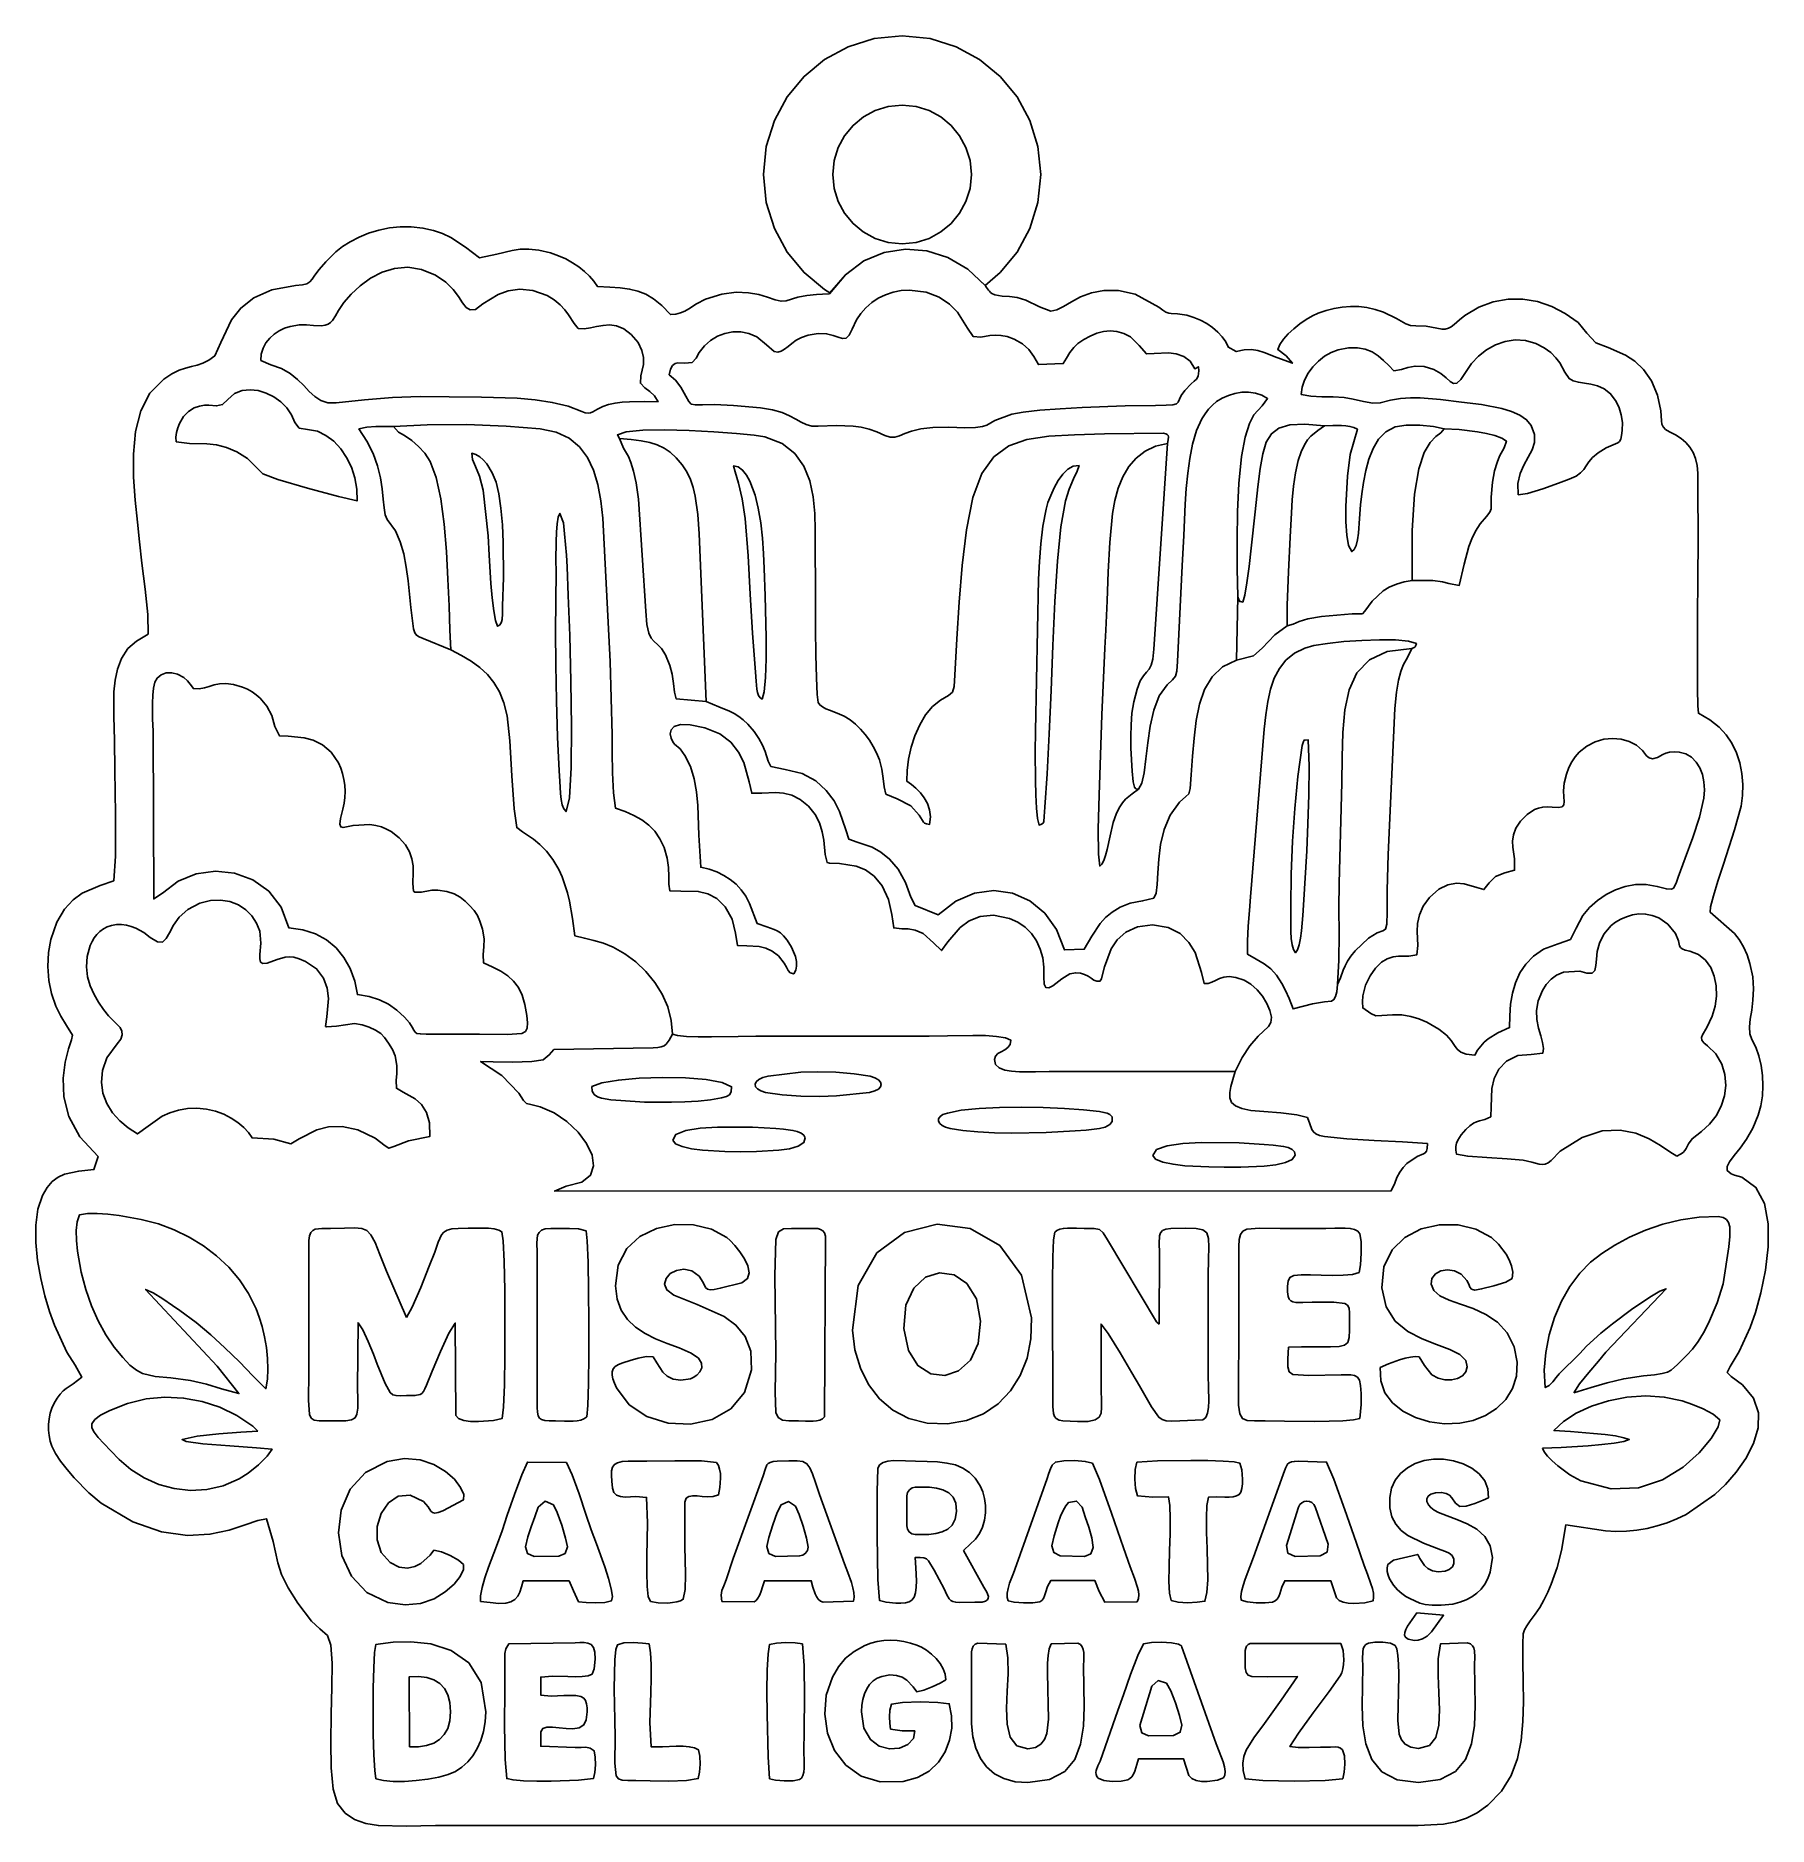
# Model space of a CAD drawing. Header units: millimetres. Extents: x 265.6 to 315.6, y -9426.2 to -9374.5.
import ezdxf

# ---------------------------------------------------------------- set-up
doc = ezdxf.new("R2010")
doc.units = ezdxf.units.MM
doc.header["$MEASUREMENT"] = 0
doc.layers.add('Capa 1', color=7, linetype='Continuous')

msp = doc.modelspace()

# ---------------------------------------------------------------- linework, layer by layer
at = {"layer": 'Capa 1', "color": 28}
for points in [[(292.9683, -9381.7256), (293.4003, -9381.3511), (293.8887, -9380.7591), (294.2575, -9380.0797), (294.4906, -9379.3288), (294.5719, -9378.5227), (294.4906, -9377.7165), (294.2575, -9376.9657), (293.8887, -9376.2863), (293.4003, -9375.6943), (292.8083, -9375.2059), (292.1289, -9374.8371), (291.3781, -9374.604), (290.5719, -9374.5227), (289.7657, -9374.604), (289.0149, -9374.8371), (288.3355, -9375.2059), (287.7435, -9375.6943), (287.2551, -9376.2863), (286.8863, -9376.9657), (286.6532, -9377.7165), (286.5719, -9378.5227), (286.6532, -9379.3288), (286.8863, -9380.0797), (287.255, -9380.7591), (287.7435, -9381.3511), (288.3355, -9381.8395), (288.4916, -9381.9398), (288.937, -9381.4147), (289.47, -9381.0182), (290.0538, -9380.7717), (290.6668, -9380.6737), (291.2874, -9380.7227), (291.8939, -9380.9173), (292.4648, -9381.2559), (292.9683, -9381.7256)], [(290.5719, -9380.5227), (290.975, -9380.482), (291.3504, -9380.3655), (291.6902, -9380.181), (291.9861, -9379.9369), (292.2303, -9379.6409), (292.4147, -9379.3012), (292.5313, -9378.9258), (292.5719, -9378.5227), (292.5313, -9378.1196), (292.4147, -9377.7442), (292.2303, -9377.4045), (291.9861, -9377.1085), (291.6902, -9376.8643), (291.3504, -9376.6799), (290.975, -9376.5634), (290.5719, -9376.5227), (290.1688, -9376.5633), (289.7934, -9376.6799), (289.4537, -9376.8643), (289.1577, -9377.1085), (288.9135, -9377.4044), (288.7291, -9377.7442), (288.6126, -9378.1196), (288.5719, -9378.5227), (288.6125, -9378.9257), (288.7291, -9379.3012), (288.9134, -9379.6409), (289.1577, -9379.9369), (289.4536, -9380.181), (289.7934, -9380.3655), (290.1687, -9380.482), (290.5719, -9380.5227)], [(299.9716, -9383.497), (299.9771, -9383.4924), (299.9097, -9383.3467), (299.8096, -9383.204), (299.6815, -9383.0675), (299.5303, -9382.9402), (299.3605, -9382.8251), (299.1771, -9382.7252), (298.9849, -9382.6437), (298.7885, -9382.5835), (298.5153, -9382.5392), (298.3391, -9382.5313), (298.2638, -9382.5195), (298.1846, -9382.4909), (298.0921, -9382.437), (297.9769, -9382.3491), (297.2946, -9381.9764), (296.812, -9381.8693), (296.3939, -9381.8647), (296.0335, -9381.9356), (295.724, -9382.0546), (295.4588, -9382.1947), (295.2311, -9382.3285), (295.0342, -9382.4289), (294.8613, -9382.4687), (294.5322, -9382.3381), (294.146, -9382.1442), (293.8896, -9382.072), (293.6671, -9382.0444), (293.4592, -9382.0291), (293.2469, -9381.9939), (293.1568, -9381.9535), (293.1228, -9381.9252), (293.0935, -9381.8926), (293.0665, -9381.8566), (293.0398, -9381.8181), (293.0111, -9381.7781), (292.9786, -9381.7374), (292.4648, -9381.2559), (291.8939, -9380.9173), (291.2874, -9380.7227), (290.6668, -9380.6737), (290.0538, -9380.7717), (289.47, -9381.0182), (288.937, -9381.4147), (288.4762, -9381.9626), (288.2712, -9381.9727), (288.102, -9381.9821), (287.827, -9382.0098), (287.564, -9382.0658), (287.226, -9382.1708), (287.0812, -9382.1805), (286.9053, -9382.1375), (286.6928, -9382.0657), (286.4385, -9381.9892), (286.137, -9381.932), (285.7828, -9381.9179), (285.3708, -9381.971), (284.8954, -9382.1153), (284.6384, -9382.2494), (284.4152, -9382.3978), (284.3021, -9382.4636), (284.1805, -9382.5166), (284.0448, -9382.5512), (283.8894, -9382.5619), (283.6355, -9382.3014), (283.4025, -9382.1093), (283.1784, -9381.9742), (282.9516, -9381.8845), (282.7102, -9381.8287), (282.4424, -9381.7956), (282.1365, -9381.7734), (281.7805, -9381.7509), (281.6768, -9381.6026), (281.5526, -9381.4582), (281.4086, -9381.3197), (281.246, -9381.1892), (281.0654, -9381.0687), (280.868, -9380.9602), (280.6545, -9380.8658), (280.4259, -9380.7875), (280.0929, -9380.7077), (279.8067, -9380.6747), (279.5548, -9380.6789), (279.325, -9380.7111), (278.8815, -9380.821), (278.377, -9380.9287), (277.9781, -9380.6163), (277.555, -9380.3416), (277.3164, -9380.228), (277.0501, -9380.1357), (276.749, -9380.0683), (276.4058, -9380.0298), (276.0926, -9380.0293), (275.7803, -9380.0635), (275.4745, -9380.128), (275.1808, -9380.2186), (274.9046, -9380.331), (274.6516, -9380.4607), (274.4273, -9380.6035), (274.2373, -9380.7551), (273.9437, -9381.0394), (273.7505, -9381.2593), (273.6286, -9381.4239), (273.549, -9381.5419), (273.4827, -9381.6223), (273.4005, -9381.6738), (273.2735, -9381.7053), (273.0727, -9381.7257), (272.3904, -9381.8471), (271.8729, -9382.0762), (271.4937, -9382.378), (271.2263, -9382.7175), (270.9208, -9383.3691), (270.7446, -9383.7506), (270.5659, -9383.8795), (270.3989, -9383.9636), (270.237, -9384.0188), (270.0734, -9384.0611), (269.9014, -9384.1067), (269.7144, -9384.1714), (269.5055, -9384.2714), (269.2682, -9384.4226), (268.8674, -9384.8293), (268.604, -9385.3448), (268.4541, -9385.9403), (268.3938, -9386.5871), (268.3992, -9387.2566), (268.4464, -9387.9201), (268.5116, -9388.549), (268.5707, -9389.1145), (268.6417, -9389.7307), (268.7348, -9390.4803), (268.8076, -9391.213), (268.8179, -9391.7787), (268.4852, -9391.9793), (268.2296, -9392.1978), (268.0548, -9392.4817), (267.9374, -9392.7877), (267.8669, -9393.1115), (267.8328, -9393.4488), (267.8314, -9394.1468), (267.8489, -9394.8476), (267.86, -9395.7095), (267.8773, -9396.976), (267.8748, -9398.1896), (267.8266, -9398.8927), (267.4346, -9399.0364), (266.9183, -9399.2554), (266.6528, -9399.4458), (266.4033, -9399.7183), (266.1854, -9400.0939), (266.0149, -9400.5937), (265.9492, -9400.9689), (265.93, -9401.3674), (265.9581, -9401.7674), (266.0344, -9402.1469), (266.1579, -9402.509), (266.2999, -9402.8021), (266.4609, -9403.069), (266.6412, -9403.3531), (266.6089, -9403.4796), (266.5218, -9403.7451), (266.4251, -9404.1245), (266.3638, -9404.5927), (266.3831, -9405.1246), (266.5282, -9405.6949), (266.8442, -9406.2786), (267.3763, -9406.8505), (267.2555, -9407.2244), (266.8154, -9407.2715), (266.4099, -9407.3607), (266.2253, -9407.4452), (266.0553, -9407.569), (265.902, -9407.742), (265.7674, -9407.9736), (265.6373, -9408.3704), (265.5783, -9408.8294), (265.5795, -9409.3297), (265.6303, -9409.8502), (265.7198, -9410.3701), (265.8373, -9410.8682), (265.972, -9411.3237), (266.1132, -9411.7156), (266.4778, -9412.4906), (266.7181, -9412.8638), (266.9018, -9413.2177), (266.659, -9413.4034), (266.4565, -9413.5392), (266.365, -9413.6122), (266.2772, -9413.7013), (266.1911, -9413.8159), (266.1044, -9413.9656), (266.0433, -9414.1047), (265.9966, -9414.2549), (265.9646, -9414.4127), (265.9479, -9414.5751), (265.9466, -9414.7388), (265.9613, -9414.9007), (265.9922, -9415.0574), (266.0398, -9415.2059), (266.1431, -9415.4129), (266.2937, -9415.6415), (266.4786, -9415.8808), (266.685, -9416.1196), (267.1105, -9416.552), (267.4666, -9416.8506), (268.3787, -9417.3833), (269.208, -9417.6745), (269.9507, -9417.7768), (270.603, -9417.7428), (271.1612, -9417.6252), (271.6216, -9417.4766), (271.9803, -9417.3495), (272.2336, -9417.2967), (272.4227, -9417.9572), (272.5569, -9418.5718), (272.6718, -9418.9077), (272.8553, -9419.2872), (273.1346, -9419.7286), (273.5372, -9420.2503), (273.7737, -9420.4768), (273.9974, -9420.6681), (274.0899, -9420.9464), (274.1243, -9421.467), (274.1215, -9422.1556), (274.1025, -9422.9376), (274.088, -9423.7386), (274.0991, -9424.4843), (274.1566, -9425.1002), (274.2815, -9425.5119), (274.5004, -9425.7859), (274.7763, -9425.9734), (275.0998, -9426.0897), (275.4616, -9426.1503), (276.2629, -9426.1658), (277.1056, -9426.1432), (304.6388, -9426.1449), (305.4659, -9426.1482), (306.1968, -9426.1043), (306.5339, -9426.0402), (306.8561, -9425.9349), (307.1664, -9425.7787), (307.4679, -9425.5618), (307.8614, -9425.1541), (308.1409, -9424.7029), (308.3253, -9424.2142), (308.4337, -9423.6938), (308.4848, -9423.1479), (308.4978, -9422.5823), (308.4915, -9422.0031), (308.485, -9421.4163), (308.4766, -9420.902), (308.4924, -9420.6156), (308.5282, -9420.5047), (308.5926, -9420.387), (308.6931, -9420.2412), (308.8372, -9420.046), (308.9678, -9419.8537), (309.0889, -9419.6437), (309.2001, -9419.4197), (309.3012, -9419.1853), (309.4716, -9418.7001), (309.5977, -9418.2177), (309.7232, -9417.4691), (310.8629, -9417.6481), (311.1656, -9417.6624), (311.468, -9417.6546), (311.7687, -9417.6252), (312.0662, -9417.5747), (312.3591, -9417.5035), (312.6458, -9417.4122), (312.925, -9417.3014), (313.1952, -9417.1715), (314.0233, -9416.5967), (314.3253, -9416.3087), (314.6322, -9415.956), (314.9125, -9415.5555), (315.1347, -9415.1244), (315.2675, -9414.6794), (315.2793, -9414.2378), (315.1388, -9413.8165), (314.8144, -9413.4324), (314.4945, -9413.1965), (314.3803, -9413.083), (314.4591, -9412.9034), (314.7184, -9412.4693), (315.0394, -9411.7826), (315.1915, -9411.3451), (315.3477, -9410.7771), (315.48, -9410.1289), (315.5602, -9409.4509), (315.56, -9408.7935), (315.4512, -9408.2071), (315.2058, -9407.742), (314.7955, -9407.4486), (314.5898, -9407.3887), (314.4889, -9407.3514), (314.3793, -9407.2566), (314.3717, -9407.1415), (314.4448, -9406.9995), (314.5772, -9406.8241), (314.7477, -9406.609), (314.9349, -9406.3475), (315.1177, -9406.0333), (315.2746, -9405.6598), (315.3484, -9405.3877), (315.393, -9405.1008), (315.4091, -9404.8062), (315.3974, -9404.5111), (315.3586, -9404.2227), (315.2934, -9403.9482), (315.2025, -9403.6948), (315.0867, -9403.4696), (315.0281, -9403.3068), (315.02, -9403.1115), (315.0447, -9402.8841), (315.0843, -9402.6252), (315.1209, -9402.3351), (315.1367, -9402.0145), (315.1137, -9401.6637), (315.0342, -9401.2833), (314.9494, -9401.0364), (314.8428, -9400.8022), (314.7207, -9400.5921), (314.5895, -9400.4174), (313.8888, -9399.8018), (313.898, -9399.6456), (313.9783, -9399.3315), (314.1087, -9398.906), (314.2684, -9398.416), (314.5923, -9397.429), (314.7832, -9396.7441), (314.82, -9396.4314), (314.8258, -9396.1155), (314.7994, -9395.802), (314.7396, -9395.4963), (314.6452, -9395.2041), (314.515, -9394.9308), (314.3478, -9394.682), (314.1425, -9394.4632), (313.8719, -9394.2509), (313.547, -9394.0638), (313.5292, -9393.8514), (313.5199, -9393.3617), (313.5171, -9392.6815), (313.519, -9391.8974), (313.5238, -9391.096), (313.5296, -9390.3641), (313.5344, -9389.7881), (313.5365, -9389.4549), (313.5344, -9387.1336), (313.5123, -9386.9145), (313.4652, -9386.7192), (313.394, -9386.5456), (313.2999, -9386.3921), (313.1837, -9386.2568), (313.0464, -9386.1378), (312.889, -9386.0332), (312.7126, -9385.9413), (312.5976, -9385.8754), (312.5296, -9385.8055), (312.4954, -9385.7242), (312.4816, -9385.6241), (312.462, -9385.3382), (312.3648, -9384.889), (312.1888, -9384.4709), (311.9655, -9384.149), (311.712, -9383.9078), (311.4453, -9383.7321), (310.9401, -9383.5152), (310.5859, -9383.3753), (310.3277, -9383.0965), (310.0746, -9382.7912), (309.7058, -9382.5288), (309.313, -9382.3274), (308.9026, -9382.1902), (308.4807, -9382.1207), (308.0537, -9382.1222), (307.6278, -9382.1983), (307.2092, -9382.3522), (306.8043, -9382.5874), (306.6505, -9382.7158), (306.4957, -9382.8539), (306.4154, -9382.913), (306.332, -9382.9583), (306.2444, -9382.9842), (306.1517, -9382.9854), (305.693, -9382.902), (305.396, -9382.8887), (305.2424, -9382.8821), (305.1007, -9382.8291), (304.8394, -9382.6764), (304.4569, -9382.4898), (304.221, -9382.4145), (303.9836, -9382.3628), (303.7456, -9382.3344), (303.508, -9382.3288), (303.2716, -9382.3455), (303.0373, -9382.384), (302.8059, -9382.4439), (302.5783, -9382.5247), (302.4088, -9382.6042), (302.2289, -9382.7087), (302.0471, -9382.8331), (301.8721, -9382.9722), (301.7124, -9383.1208), (301.5768, -9383.2737), (301.4738, -9383.4258), (301.412, -9383.5719), (301.6489, -9383.7549), (301.8353, -9383.9661), (301.3862, -9383.8055), (301.0148, -9383.654), (300.8355, -9383.6013), (300.6483, -9383.5742), (300.444, -9383.5808), (300.2136, -9383.6288), (299.9716, -9383.497)]]:
    msp.add_lwpolyline(points, close=True, dxfattribs=at)
at = {"layer": 'Capa 1', "color": 97}
for points in [[(272.0689, -9383.8869), (272.3578, -9384.0114), (272.6643, -9384.1181), (272.9214, -9384.2659), (273.131, -9384.4352), (273.3082, -9384.6119), (273.4686, -9384.7818), (273.6274, -9384.9307), (273.7999, -9385.0444), (274.0014, -9385.1088), (274.2474, -9385.1097), (275.0629, -9385.0183), (275.8654, -9384.9592), (276.6721, -9384.9314), (277.5001, -9384.9338), (278.4361, -9384.9436), (279.471, -9384.9784), (279.9862, -9385.0239), (280.4787, -9385.0982), (280.933, -9385.2088), (281.3331, -9385.3632), (281.4274, -9385.3983), (281.5101, -9385.4084), (281.5844, -9385.3983), (281.6533, -9385.3728), (281.7878, -9385.295), (281.9386, -9385.2135), (282.1035, -9385.1583), (282.2911, -9385.1185), (282.4949, -9385.0919), (282.7085, -9385.0763), (283.1388, -9385.0686), (283.5296, -9385.0773), (283.4295, -9384.9091), (283.2951, -9384.7855), (283.1507, -9384.6745), (283.0206, -9384.5446), (283.0387, -9384.326), (283.1077, -9383.9997), (283.1114, -9383.8054), (283.0679, -9383.5953), (282.9575, -9383.3732), (282.76, -9383.1428), (282.5395, -9382.975), (282.3311, -9382.8871), (282.1329, -9382.8598), (281.9429, -9382.874), (281.7592, -9382.9104), (281.5799, -9382.95), (281.403, -9382.9734), (281.2267, -9382.9616), (281.1069, -9382.8244), (280.9464, -9382.5734), (280.8377, -9382.4275), (280.7031, -9382.28), (280.5372, -9382.1397), (280.3348, -9382.0156), (279.9228, -9381.8646), (279.5463, -9381.8278), (279.2094, -9381.877), (278.9162, -9381.9837), (278.4774, -9382.2558), (278.2631, -9382.4166), (278.1085, -9382.4277), (277.9921, -9382.3562), (277.8891, -9382.2211), (277.7746, -9382.0417), (277.6237, -9381.8369), (277.4116, -9381.626), (277.1134, -9381.428), (276.7042, -9381.262), (276.3107, -9381.1969), (275.9297, -9381.2304), (275.5684, -9381.3436), (275.234, -9381.5178), (274.9336, -9381.7343), (274.6744, -9381.9741), (274.4636, -9382.2186), (274.3082, -9382.4489), (274.2252, -9382.6029), (274.1371, -9382.738), (274.0813, -9382.7933), (274.0124, -9382.8376), (273.9263, -9382.8688), (273.8192, -9382.8849), (273.589, -9382.8822), (273.3921, -9382.862), (273.184, -9382.8582), (272.9199, -9382.9042), (272.7581, -9382.9588), (272.602, -9383.0347), (272.4567, -9383.1311), (272.3273, -9383.247), (272.2187, -9383.3814), (272.1361, -9383.5335), (272.0845, -9383.7023), (272.0689, -9383.8869)], [(299.1321, -9384.1872), (299.12, -9384.0667), (299.017, -9384.1257), (298.8832, -9383.9085), (298.6986, -9383.7705), (298.4828, -9383.6955), (298.2554, -9383.6674), (297.8441, -9383.6868), (297.6216, -9383.6994), (297.4128, -9383.4576), (297.1605, -9383.2093), (296.9656, -9383.1066), (296.7694, -9383.0493), (296.5734, -9383.0328), (296.3789, -9383.0524), (296.1875, -9383.1036), (296.0006, -9383.1818), (295.8198, -9383.2822), (295.6464, -9383.4004), (295.5221, -9383.518), (295.4154, -9383.6611), (295.3185, -9383.8179), (295.2234, -9383.9764), (294.5059, -9384.0083), (294.3734, -9383.772), (294.2278, -9383.5729), (294.0472, -9383.407), (293.8098, -9383.2704), (293.6072, -9383.1975), (293.4239, -9383.1637), (293.2579, -9383.1587), (293.1074, -9383.172), (292.8454, -9383.2117), (292.6227, -9383.1993), (292.4604, -9382.952), (292.1688, -9382.4986), (291.9422, -9382.2635), (291.6444, -9382.0597), (291.2625, -9381.9147), (290.7835, -9381.856), (290.542, -9381.8699), (290.3099, -9381.9157), (290.0896, -9381.9908), (289.884, -9382.0926), (289.6955, -9382.2185), (289.5268, -9382.366), (289.3806, -9382.5323), (289.2594, -9382.715), (289.1349, -9382.9856), (289.0458, -9383.1621), (288.955, -9383.242), (288.8533, -9383.2516), (288.7317, -9383.2168), (288.5808, -9383.1638), (288.3915, -9383.1185), (288.1546, -9383.1071), (287.861, -9383.1557), (287.6743, -9383.2223), (287.5201, -9383.3056), (287.3914, -9383.3963), (287.2811, -9383.485), (287.1821, -9383.5622), (287.0874, -9383.6188), (286.9899, -9383.6452), (286.8825, -9383.6321), (286.6604, -9383.4349), (286.3774, -9383.2061), (286.1526, -9383.1107), (285.9211, -9383.0644), (285.6888, -9383.0643), (285.4616, -9383.1075), (285.2453, -9383.191), (285.0458, -9383.3119), (284.8691, -9383.4674), (284.7209, -9383.6544), (284.6327, -9383.8205), (284.5193, -9383.9439), (284.3035, -9383.9637), (284.1063, -9383.9577), (284.0215, -9383.9787), (283.9496, -9384.0336), (283.8933, -9384.1358), (283.8554, -9384.2988), (284.0304, -9384.4578), (284.1858, -9384.6548), (284.3303, -9384.9133), (284.4153, -9385.0681), (284.4909, -9385.1448), (284.6075, -9385.1691), (284.8151, -9385.1664), (285.1639, -9385.1623), (285.7041, -9385.1826), (286.4858, -9385.2528), (286.8331, -9385.311), (287.1073, -9385.3914), (287.3252, -9385.484), (287.5034, -9385.579), (287.6586, -9385.6665), (287.8074, -9385.7367), (287.9665, -9385.7798), (288.1526, -9385.7858), (288.679, -9385.7599), (289.1614, -9385.7812), (289.3924, -9385.816), (289.62, -9385.8702), (289.8468, -9385.9464), (290.0752, -9386.0471), (290.2303, -9386.1008), (290.3627, -9386.1), (290.4947, -9386.0602), (290.6483, -9385.9968), (290.8459, -9385.9253), (291.1096, -9385.861), (291.4617, -9385.8193), (291.9244, -9385.8158), (292.3867, -9385.8273), (292.6943, -9385.8191), (292.8908, -9385.7926), (293.0201, -9385.7493), (293.252, -9385.6185), (293.7403, -9385.4383), (294.0692, -9385.3773), (294.5482, -9385.3247), (295.1291, -9385.2803), (295.7642, -9385.2444), (297.005, -9385.1973), (297.887, -9385.1834), (298.1944, -9385.1812), (298.3837, -9385.1678), (298.4882, -9385.138), (298.5415, -9385.0866), (298.5769, -9385.0084), (298.6279, -9384.898), (298.728, -9384.7504), (298.9106, -9384.5603), (298.9997, -9384.4883), (299.0683, -9384.4264), (299.1134, -9384.3383), (299.1321, -9384.1872)], [(304.7572, -9384.1854), (304.6133, -9384.0315), (304.4651, -9383.8847), (304.3067, -9383.7525), (304.1319, -9383.6428), (303.9347, -9383.5632), (303.7091, -9383.5213), (303.449, -9383.5249), (303.1485, -9383.5816), (302.9521, -9383.6549), (302.7624, -9383.7653), (302.5853, -9383.9067), (302.4264, -9384.0732), (302.2915, -9384.2585), (302.1863, -9384.4565), (302.1166, -9384.6613), (302.088, -9384.8666), (302.3667, -9384.9178), (302.6832, -9384.9345), (303.0107, -9384.9391), (303.3225, -9384.9542), (303.5851, -9385.0007), (303.8799, -9385.0695), (304.1574, -9385.12), (304.3682, -9385.1115), (304.6617, -9385.0341), (304.9506, -9384.988), (305.2371, -9384.9682), (305.5234, -9384.9699), (306.1042, -9385.0174), (306.7109, -9385.0909), (307.2852, -9385.1623), (307.8796, -9385.2755), (308.1527, -9385.3584), (308.3929, -9385.4645), (308.5874, -9385.5982), (308.7238, -9385.7637), (308.8198, -9386.0202), (308.8183, -9386.2503), (308.7476, -9386.4663), (308.6361, -9386.6804), (308.5122, -9386.9048), (308.4044, -9387.1517), (308.3409, -9387.4332), (308.3503, -9387.7616), (308.6179, -9387.722), (309.0581, -9387.5856), (309.5104, -9387.4252), (309.8148, -9387.3135), (310.0151, -9387.2255), (310.1487, -9387.1328), (310.2394, -9387.0343), (310.3112, -9386.9285), (310.3878, -9386.8142), (310.493, -9386.6901), (310.6507, -9386.5548), (310.8848, -9386.407), (311.0882, -9386.3191), (311.2223, -9386.2651), (311.2686, -9386.223), (311.3041, -9386.156), (311.3308, -9386.0529), (311.3509, -9385.9028), (311.3538, -9385.6773), (311.3215, -9385.4575), (311.2597, -9385.2522), (311.1739, -9385.0703), (311.0104, -9384.8497), (310.8284, -9384.7041), (310.6364, -9384.6158), (310.4426, -9384.5669), (310.2555, -9384.5396), (310.0833, -9384.516), (309.9344, -9384.4785), (309.8172, -9384.4092), (309.694, -9384.223), (309.5456, -9383.9549), (309.437, -9383.8076), (309.2922, -9383.6608), (309.1013, -9383.5214), (308.8543, -9383.3964), (308.5588, -9383.3118), (308.2624, -9383.2958), (307.9716, -9383.3407), (307.6935, -9383.4387), (307.4348, -9383.5822), (307.2022, -9383.7634), (307.0026, -9383.9747), (306.8428, -9384.2082), (306.6947, -9384.4385), (306.5808, -9384.5451), (306.4837, -9384.5544), (306.3859, -9384.4927), (306.2699, -9384.3865), (306.1181, -9384.262), (305.9131, -9384.1456), (305.6374, -9384.0638), (305.372, -9384.0495), (305.1669, -9384.0903), (304.9769, -9384.1483), (304.7572, -9384.1854)], [(269.6266, -9386.2379), (270.0132, -9386.2796), (270.5115, -9386.2918), (270.7903, -9386.3253), (271.0824, -9386.3974), (271.3829, -9386.5236), (271.6868, -9386.7192), (272.1259, -9387.1575), (272.5614, -9387.3165), (273.4202, -9387.5697), (274.3118, -9387.812), (274.846, -9387.9384), (274.8378, -9387.6008), (274.7822, -9387.2752), (274.6837, -9386.9679), (274.5468, -9386.6853), (274.3758, -9386.4337), (274.1755, -9386.2192), (273.9501, -9386.0484), (273.7042, -9385.9274), (273.4142, -9385.8778), (273.1778, -9385.8419), (273.0498, -9385.6754), (272.9551, -9385.4522), (272.8163, -9385.2542), (272.6434, -9385.0803), (272.4437, -9384.9358), (272.2249, -9384.8261), (271.9944, -9384.7563), (271.7598, -9384.7316), (271.5287, -9384.7575), (271.3086, -9384.8391), (271.1152, -9385.0097), (270.9681, -9385.1618), (270.7945, -9385.1963), (270.5733, -9385.1781), (270.4446, -9385.1786), (270.3037, -9385.2011), (270.1506, -9385.2575), (269.9851, -9385.3593), (269.8436, -9385.5032), (269.7197, -9385.7101), (269.6723, -9385.8313), (269.6389, -9385.9613), (269.6226, -9386.0976), (269.6266, -9386.2379)], [(276.4801, -9399.197), (276.4521, -9398.9754), (276.4676, -9398.65), (276.4614, -9398.4619), (276.4297, -9398.2641), (276.3603, -9398.0621), (276.2412, -9397.8613), (276.0596, -9397.6557), (275.8297, -9397.4767), (275.6955, -9397.403), (275.5479, -9397.3429), (275.3866, -9397.2988), (275.2109, -9397.273), (274.7323, -9397.3005), (274.4462, -9397.3593), (274.3745, -9397.3424), (274.35, -9397.2637), (274.3723, -9397.1), (274.4412, -9396.8281), (274.4781, -9396.6616), (274.4991, -9396.4899), (274.5045, -9396.3157), (274.4947, -9396.1415), (274.47, -9395.9699), (274.4307, -9395.8037), (274.3772, -9395.6453), (274.3097, -9395.4975), (274.0961, -9395.1883), (273.8483, -9394.9757), (273.5834, -9394.8416), (273.3187, -9394.7678), (272.8585, -9394.728), (272.6051, -9394.7107), (272.4765, -9394.4482), (272.3904, -9394.1278), (272.2413, -9393.8616), (272.0504, -9393.633), (271.9389, -9393.5345), (271.8165, -9393.4475), (271.6831, -9393.3728), (271.5384, -9393.311), (271.2783, -9393.2346), (271.0632, -9393.2068), (270.8827, -9393.2149), (270.7262, -9393.2464), (270.5829, -9393.2887), (270.4424, -9393.3291), (270.294, -9393.3551), (270.1272, -9393.3541), (270.0353, -9393.2258), (269.9552, -9393.1244), (269.8467, -9393.0345), (269.6694, -9392.9406), (269.4996, -9392.893), (269.3379, -9392.8991), (269.1947, -9392.953), (269.0806, -9393.0487), (269.0161, -9393.1705), (268.9745, -9393.3411), (268.9515, -9393.5462), (268.9426, -9393.7713), (268.9495, -9394.2242), (268.9597, -9394.5846), (268.9822, -9399.4208), (269.2382, -9399.2556), (269.685, -9398.9074), (270.2032, -9398.694), (270.7582, -9398.6158), (271.3157, -9398.6728), (271.8411, -9398.8652), (272.3, -9399.1933), (272.6579, -9399.6571), (272.8805, -9400.257), (273.2867, -9400.3099), (273.65, -9400.4266), (273.969, -9400.6021), (274.2426, -9400.8311), (274.4695, -9401.1084), (274.6484, -9401.4287), (274.7781, -9401.7869), (274.8573, -9402.1778), (275.193, -9402.2335), (275.4897, -9402.3275), (275.7537, -9402.4587), (275.9912, -9402.6262), (276.2203, -9402.8326), (276.3613, -9402.9938), (276.4405, -9403.1153), (276.4848, -9403.2026), (276.5205, -9403.2613), (276.5743, -9403.2969), (276.6728, -9403.3148), (276.8425, -9403.3207), (278.377, -9403.3185), (279.1811, -9403.3275), (279.6031, -9403.2969), (279.7054, -9403.2406), (279.7537, -9403.1429), (279.7619, -9402.9935), (279.7438, -9402.7819), (279.6921, -9402.4612), (279.612, -9402.1951), (279.503, -9401.9751), (279.3643, -9401.7927), (279.1953, -9401.6391), (278.9953, -9401.5058), (278.7636, -9401.3842), (278.4995, -9401.2658), (278.4826, -9401.024), (278.5027, -9400.8037), (278.5126, -9400.5698), (278.4651, -9400.2874), (278.3936, -9400.0647), (278.318, -9399.8957), (278.2224, -9399.752), (278.0908, -9399.6057), (277.9619, -9399.4814), (277.8184, -9399.3687), (277.6473, -9399.275), (277.436, -9399.2077), (277.1788, -9399.166), (277.0063, -9399.1678), (276.8644, -9399.1937), (276.6986, -9399.2243), (276.5131, -9399.2253), (276.4801, -9399.197)], [(309.8575, -9400.5921), (310.0243, -9400.2637), (310.2139, -9399.8963), (310.4092, -9399.6678), (310.633, -9399.4651), (310.8813, -9399.293), (311.1504, -9399.1562), (311.4365, -9399.0595), (311.7357, -9399.0077), (312.0441, -9399.0055), (312.358, -9399.0577), (312.6246, -9399.1299), (312.7746, -9399.1395), (312.8246, -9399.1069), (312.868, -9399.0419), (312.9122, -9398.9389), (312.9648, -9398.7925), (313.1672, -9398.2391), (313.3842, -9397.6477), (313.5753, -9397.058), (313.6998, -9396.5095), (313.7193, -9396.2725), (313.706, -9396.0442), (313.6609, -9395.8304), (313.5851, -9395.6369), (313.4794, -9395.4695), (313.3449, -9395.3341), (313.1825, -9395.2365), (312.9932, -9395.1824), (312.8426, -9395.1722), (312.7156, -9395.186), (312.6082, -9395.2167), (312.5164, -9395.2572), (312.3632, -9395.3397), (312.224, -9395.377), (312.1225, -9395.3497), (312.0472, -9395.2879), (311.9872, -9395.2113), (311.9318, -9395.1397), (311.7564, -9394.9879), (311.5483, -9394.8774), (311.3163, -9394.8102), (311.0693, -9394.7881), (310.8162, -9394.8129), (310.5659, -9394.8867), (310.3273, -9395.0113), (310.1093, -9395.1886), (309.995, -9395.3177), (309.8953, -9395.4641), (309.8097, -9395.6312), (309.7376, -9395.8227), (309.6755, -9396.083), (309.6569, -9396.2993), (309.6616, -9396.4733), (309.6695, -9396.6068), (309.6605, -9396.7014), (309.6144, -9396.7589), (309.511, -9396.781), (309.3302, -9396.7694), (309.1893, -9396.7609), (309.0577, -9396.7707), (308.9345, -9396.7983), (308.8189, -9396.8428), (308.6069, -9396.98), (308.4147, -9397.1766), (308.2799, -9397.3781), (308.207, -9397.5694), (308.1813, -9397.7521), (308.1879, -9397.9276), (308.2396, -9398.2637), (308.2442, -9398.5902), (307.9604, -9398.6651), (307.6886, -9398.7745), (307.508, -9398.9546), (307.357, -9399.1472), (307.1572, -9399.0901), (306.7923, -9398.9804), (306.5653, -9398.9661), (306.3179, -9399.0112), (306.0571, -9399.1396), (305.7897, -9399.3756), (305.6059, -9399.6291), (305.4963, -9399.8822), (305.4437, -9400.1283), (305.4306, -9400.3611), (305.4538, -9400.7608), (305.4273, -9401.0294), (305.1902, -9401.0735), (304.8978, -9401.0722), (304.7374, -9401.0919), (304.5711, -9401.1451), (304.4015, -9401.2467), (304.2312, -9401.4117), (304.0738, -9401.6344), (303.9454, -9401.9055), (303.8988, -9402.0567), (303.8675, -9402.217), (303.8543, -9402.3853), (303.8618, -9402.5606), (304.0962, -9402.7259), (304.2387, -9402.7875), (304.4086, -9402.7857), (304.7254, -9402.7606), (304.9943, -9402.7655), (305.2464, -9402.8069), (305.4853, -9402.8797), (305.7151, -9402.9785), (306.0559, -9403.1718), (306.2782, -9403.3489), (306.4172, -9403.5072), (306.5083, -9403.644), (306.5867, -9403.7566), (306.6877, -9403.8424), (306.8465, -9403.8987), (307.0985, -9403.9228), (307.1756, -9403.7851), (307.2654, -9403.6622), (307.3683, -9403.5522), (307.4849, -9403.4533), (307.761, -9403.2814), (308.0977, -9403.1318), (308.1034, -9402.7873), (308.1288, -9402.4543), (308.1809, -9402.1357), (308.2664, -9401.8347), (308.3922, -9401.5542), (308.565, -9401.2973), (308.7918, -9401.0669), (309.0794, -9400.8662), (309.501, -9400.7118), (309.8575, -9400.5921)], [(273.9349, -9403.0963), (273.9765, -9402.8171), (274.0233, -9402.2921), (273.9884, -9401.9934), (273.8825, -9401.7004), (273.6814, -9401.4355), (273.3611, -9401.2211), (273.1758, -9401.1446), (273.0215, -9401.1024), (272.8894, -9401.0891), (272.7706, -9401.0994), (272.5377, -9401.1695), (272.2522, -9401.2701), (272.1303, -9401.284), (272.0636, -9401.2394), (272.0381, -9401.1473), (272.04, -9401.0183), (272.0702, -9400.6928), (272.0432, -9400.3494), (271.9502, -9400.1174), (271.8127, -9399.909), (271.6353, -9399.7313), (271.4227, -9399.5911), (271.1796, -9399.4954), (270.9107, -9399.4511), (270.6207, -9399.4652), (270.3142, -9399.5446), (269.9608, -9399.7259), (269.7154, -9399.9465), (269.549, -9400.1785), (269.4323, -9400.3938), (269.3362, -9400.5646), (269.2316, -9400.6628), (269.0893, -9400.6607), (268.8801, -9400.5301), (268.6927, -9400.3921), (268.4631, -9400.264), (268.3344, -9400.2131), (268.1976, -9400.1761), (268.0534, -9400.1568), (267.9027, -9400.1591), (267.7664, -9400.1825), (267.6418, -9400.225), (267.529, -9400.2844), (267.4282, -9400.3587), (267.3398, -9400.4459), (267.2639, -9400.5438), (267.2008, -9400.6504), (267.1507, -9400.7637), (267.0649, -9401.0791), (267.043, -9401.379), (267.0747, -9401.6622), (267.1496, -9401.9276), (267.2575, -9402.174), (267.388, -9402.4002), (267.531, -9402.605), (267.6759, -9402.7873), (267.8439, -9402.9514), (268.0095, -9403.1311), (268.0594, -9403.2314), (268.0703, -9403.3413), (268.0293, -9403.4627), (267.9236, -9403.5975), (267.6277, -9404.0036), (267.5073, -9404.3649), (267.4738, -9404.7061), (267.5167, -9405.0249), (267.6256, -9405.3187), (267.7901, -9405.5852), (267.9997, -9405.8217), (268.2439, -9406.0259), (268.5124, -9406.1954), (268.8234, -9405.9737), (269.2248, -9405.6894), (269.445, -9405.5892), (269.6941, -9405.5114), (269.9582, -9405.4634), (270.2233, -9405.4527), (270.4994, -9405.4816), (270.7589, -9405.5424), (270.999, -9405.6304), (271.2173, -9405.7408), (271.4111, -9405.8687), (271.578, -9406.0095), (271.7153, -9406.1583), (271.8205, -9406.3103), (272.4419, -9406.3527), (272.9394, -9406.4869), (273.1815, -9406.3367), (273.6838, -9406.0794), (274.0244, -9405.9949), (274.4202, -9405.9847), (274.8681, -9406.0825), (275.3648, -9406.3221), (275.6626, -9406.5384), (275.764, -9406.6113), (275.9075, -9406.5592), (276.3315, -9406.4004), (276.9481, -9406.2685), (276.9357, -9405.8791), (276.8462, -9405.5777), (276.7027, -9405.3512), (276.5282, -9405.1863), (276.1789, -9404.9883), (275.9832, -9404.8779), (275.9753, -9404.6581), (275.993, -9404.4515), (275.9955, -9404.2261), (275.942, -9403.9496), (275.8657, -9403.7643), (275.7576, -9403.5762), (275.6395, -9403.4133), (275.533, -9403.3038), (275.3821, -9403.2027), (275.2004, -9403.1143), (274.9957, -9403.0479), (274.7758, -9403.0129), (274.2526, -9403.09), (273.9699, -9403.1121), (273.9349, -9403.0963)], [(312.9251, -9406.8347), (313.0321, -9406.7835), (313.1074, -9406.7302), (313.1593, -9406.6742), (313.1964, -9406.6151), (313.2593, -9406.4849), (313.3633, -9406.335), (313.64, -9406.1292), (313.8697, -9405.9188), (314.0595, -9405.6723), (314.204, -9405.3977), (314.2975, -9405.1034), (314.3347, -9404.7974), (314.3099, -9404.4879), (314.2179, -9404.1831), (314.0529, -9403.8912), (313.806, -9403.6546), (313.6996, -9403.5693), (313.646, -9403.494), (313.6365, -9403.4205), (313.6626, -9403.3408), (313.7863, -9403.1299), (313.9478, -9402.7966), (314.0287, -9402.5154), (314.0658, -9402.222), (314.0577, -9401.9293), (314.0034, -9401.6502), (313.9016, -9401.3976), (313.7509, -9401.1846), (313.5503, -9401.0239), (313.2984, -9400.9286), (313.1653, -9400.895), (313.0796, -9400.8593), (313.0294, -9400.8182), (313.0024, -9400.7683), (312.9702, -9400.6283), (312.8865, -9400.4121), (312.6641, -9400.1504), (312.4042, -9399.9692), (312.2155, -9399.8932), (312.0235, -9399.8563), (311.8322, -9399.8536), (311.6458, -9399.8806), (311.4686, -9399.9324), (311.3046, -9400.0043), (311.1581, -9400.0916), (311.0332, -9400.1895), (310.8179, -9400.4385), (310.6924, -9400.6912), (310.63, -9400.9345), (310.604, -9401.1556), (310.5879, -9401.3415), (310.5548, -9401.4792), (310.4783, -9401.5558), (310.3315, -9401.5583), (310.1303, -9401.5031), (309.6517, -9401.5274), (309.457, -9401.6149), (309.2943, -9401.7367), (309.1588, -9401.8875), (309.0459, -9402.0617), (308.9229, -9402.3569), (308.8778, -9402.6376), (308.8893, -9402.901), (308.9363, -9403.1448), (308.9976, -9403.3661), (309.0521, -9403.5624), (309.0786, -9403.7312), (309.0559, -9403.8697), (308.7178, -9403.9098), (308.3393, -9403.939), (308.0077, -9404.0986), (307.7872, -9404.3276), (307.6555, -9404.5999), (307.5905, -9404.8895), (307.5717, -9405.4165), (307.5532, -9405.7001), (307.3838, -9405.7859), (307.2305, -9405.8206), (307.149, -9405.8452), (307.0586, -9405.8887), (306.9549, -9405.9615), (306.8337, -9406.0742), (306.7014, -9406.2211), (306.6023, -9406.3757), (306.57, -9406.4616), (306.5517, -9406.5563), (306.5492, -9406.662), (306.5646, -9406.7811), (306.8908, -9406.8397), (307.4408, -9406.8793), (308.0334, -9406.9131), (308.4876, -9406.9544), (308.7434, -9407.0146), (308.9509, -9407.0719), (309.0425, -9407.0825), (309.1294, -9407.072), (309.214, -9407.0337), (309.2986, -9406.9607), (309.5606, -9406.6969), (310.1973, -9406.3014), (310.7728, -9406.112), (311.2869, -9406.0845), (311.7393, -9406.175), (312.1296, -9406.3393), (312.4575, -9406.5334), (312.7228, -9406.7132), (312.9251, -9406.8347)], [(270.8112, -9412.8923), (268.7443, -9410.6804), (268.9667, -9410.7854), (269.2468, -9410.9584), (269.5234, -9411.1453), (269.7354, -9411.2922), (270.2046, -9411.6364), (270.6287, -9411.9915), (271.0356, -9412.368), (271.453, -9412.776), (271.8398, -9413.1793), (272.2198, -9413.5479), (272.2628, -9413.2759), (272.2767, -9412.9804), (272.2648, -9412.6707), (272.2305, -9412.3563), (272.1772, -9412.0467), (272.1083, -9411.7513), (272.0271, -9411.4795), (271.9371, -9411.2408), (271.7183, -9410.804), (271.4522, -9410.4027), (271.1434, -9410.0378), (270.7963, -9409.7104), (270.4155, -9409.4215), (270.0054, -9409.172), (269.5705, -9408.963), (269.1154, -9408.7953), (268.6136, -9408.6659), (267.979, -9408.5516), (267.6535, -9408.5126), (267.3446, -9408.4923), (267.0689, -9408.4958), (266.8432, -9408.528), (266.775, -9408.7319), (266.7462, -9408.9843), (266.7499, -9409.2701), (266.7795, -9409.5747), (266.8891, -9410.1803), (267.021, -9410.682), (267.1841, -9411.1536), (267.3762, -9411.5925), (267.5959, -9411.994), (267.8421, -9412.3531), (268.0851, -9412.6503), (268.2939, -9412.8657), (268.48, -9413.0135), (268.6551, -9413.1077), (269.018, -9413.1918), (269.4749, -9413.2306), (270.0422, -9413.3115), (270.5016, -9413.4194), (270.9381, -9413.5476), (271.4364, -9413.6896), (270.8112, -9412.8923)], [(309.9477, -9413.6612), (310.4517, -9413.5116), (310.9117, -9413.3736), (311.3942, -9413.259), (311.9659, -9413.1793), (312.2772, -9413.1464), (312.4993, -9413.111), (312.6544, -9413.0684), (312.765, -9413.0137), (312.9419, -9412.8495), (313.2086, -9412.5805), (313.3744, -9412.4048), (313.5362, -9412.1851), (313.6911, -9411.9317), (313.8362, -9411.6551), (314.0855, -9411.074), (314.2612, -9410.525), (314.4285, -9409.4578), (314.4535, -9409.1538), (314.4499, -9408.8732), (314.4183, -9408.757), (314.3567, -9408.6652), (314.2574, -9408.6038), (314.1128, -9408.579), (313.5701, -9408.5976), (313.0351, -9408.6759), (312.5158, -9408.8048), (312.0203, -9408.9755), (311.5565, -9409.179), (311.1326, -9409.4063), (310.7566, -9409.6486), (310.4365, -9409.8968), (310.1216, -9410.2143), (309.8388, -9410.5943), (309.5938, -9411.0246), (309.3919, -9411.4935), (309.2388, -9411.9889), (309.1399, -9412.4989), (309.1009, -9413.0117), (309.1271, -9413.5152), (309.2396, -9413.4526), (309.3478, -9413.3465), (309.447, -9413.2243), (309.5327, -9413.1133), (310.13, -9412.5271), (310.3166, -9412.3199), (310.7335, -9411.9469), (311.0663, -9411.6725), (311.6183, -9411.2634), (311.9167, -9411.057), (312.198, -9410.8753), (312.4383, -9410.7377), (312.6138, -9410.6639), (310.8802, -9412.489), (310.6607, -9412.7491), (310.3805, -9413.0771), (310.1171, -9413.4041), (309.9477, -9413.6612)], [(271.9801, -9414.7676), (271.9113, -9414.6907), (271.8378, -9414.6277), (271.3807, -9414.3194), (270.8902, -9414.0803), (270.3746, -9413.9117), (269.8423, -9413.8149), (269.3016, -9413.7913), (268.7609, -9413.8422), (268.2285, -9413.9688), (267.7129, -9414.1725), (267.4472, -9414.3141), (267.2793, -9414.4389), (267.199, -9414.5559), (267.1957, -9414.6744), (267.2592, -9414.8032), (267.3791, -9414.9515), (267.5449, -9415.1283), (267.7464, -9415.3427), (267.9867, -9415.5854), (268.323, -9415.8791), (268.7062, -9416.1214), (269.1267, -9416.3062), (269.5745, -9416.4273), (270.0399, -9416.4784), (270.513, -9416.4532), (270.9841, -9416.3456), (271.4433, -9416.1493), (271.7035, -9415.9793), (272.0005, -9415.7411), (272.2574, -9415.4926), (272.3971, -9415.2916), (271.9477, -9415.2507), (271.1754, -9415.1991), (270.3928, -9415.1392), (269.9131, -9415.0735), (269.7964, -9415.0153), (270.2375, -9414.9188), (270.8552, -9414.848), (271.4894, -9414.799), (271.9801, -9414.7676)], [(309.0497, -9415.2648), (309.0995, -9415.3696), (309.1959, -9415.4939), (309.3283, -9415.63), (309.4861, -9415.7699), (309.835, -9416.0291), (310.1574, -9416.208), (311.0308, -9416.4361), (311.8202, -9416.4012), (312.5144, -9416.1707), (313.1021, -9415.8121), (313.5719, -9415.3929), (313.9128, -9414.9804), (314.1134, -9414.6421), (314.1624, -9414.4454), (313.9686, -9414.2824), (313.6881, -9414.1303), (313.3737, -9413.9988), (313.0785, -9413.898), (312.5629, -9413.7876), (312.025, -9413.7562), (311.4836, -9413.7954), (310.9573, -9413.8967), (310.4647, -9414.0518), (310.0244, -9414.2522), (309.6552, -9414.4896), (309.3757, -9414.7556), (309.8547, -9414.7853), (310.5172, -9414.8354), (310.8517, -9414.8696), (311.1535, -9414.9106), (311.3961, -9414.959), (311.5536, -9415.0153), (311.3905, -9415.0713), (311.1153, -9415.1192), (310.7626, -9415.1595), (310.367, -9415.1927), (309.5861, -9415.2399), (309.0497, -9415.2648)]]:
    msp.add_lwpolyline(points, close=True, dxfattribs=at)
at = {"layer": 'Capa 1', "color": 7}
for points in [[(297.3947, -9396.2512), (297.2091, -9396.3924), (297.0197, -9396.5431), (296.9264, -9396.649), (296.8356, -9396.7898), (296.7483, -9396.9761), (296.6658, -9397.2189), (296.5742, -9397.5994), (296.4885, -9397.9942), (296.4431, -9398.1693), (296.3932, -9398.3147), (296.337, -9398.4195), (296.2724, -9398.4724), (296.2366, -9398.1324), (296.2332, -9397.4058), (296.2542, -9396.413), (296.2918, -9395.2744), (296.3381, -9394.1102), (296.3852, -9393.0407), (296.4251, -9392.1863), (296.4501, -9391.6672), (296.4857, -9390.8239), (296.5213, -9389.9809), (296.5702, -9389.1401), (296.6459, -9388.3036), (296.7072, -9387.9251), (296.805, -9387.5688), (296.9404, -9387.2415), (297.1147, -9386.9502), (297.329, -9386.702), (297.5847, -9386.5037), (297.8829, -9386.3623), (298.2248, -9386.2847), (298.2505, -9386.1759), (298.2599, -9386.0895), (298.249, -9386.0545), (298.2228, -9386.0249), (298.1775, -9386.0007), (298.1093, -9385.9817), (296.4154, -9386.0042), (295.5504, -9386.0329), (294.8062, -9386.075), (294.1747, -9386.1691), (293.648, -9386.3537), (293.2181, -9386.6675), (292.877, -9387.149), (292.6167, -9387.8367), (292.4292, -9388.7694), (292.3064, -9389.8023), (292.2201, -9390.856), (292.1547, -9391.915), (292.0941, -9392.9636), (292.0703, -9393.2881), (292.023, -9393.4522), (291.9082, -9393.5523), (291.682, -9393.6847), (291.452, -9393.8669), (291.2508, -9394.1076), (291.0793, -9394.3932), (290.9389, -9394.7103), (290.8306, -9395.0454), (290.7557, -9395.3849), (290.7153, -9395.7154), (290.7106, -9396.0234), (290.8397, -9396.1168), (290.9722, -9396.2282), (291.0996, -9396.3575), (291.2134, -9396.5046), (291.3053, -9396.6694), (291.3667, -9396.8519), (291.3892, -9397.0519), (291.3644, -9397.2695), (291.2767, -9397.2553), (291.223, -9397.2347), (291.1894, -9397.2034), (291.1615, -9397.1571), (291.0668, -9397.0024), (290.8257, -9396.7364), (290.4291, -9396.5326), (290.1041, -9396.3972), (290.058, -9396.1892), (290.0288, -9395.9448), (289.9907, -9395.6788), (289.9179, -9395.4057), (289.8369, -9395.2073), (289.7416, -9395.0187), (289.6326, -9394.8408), (289.5103, -9394.6747), (289.3753, -9394.5213), (289.2281, -9394.3817), (289.069, -9394.2568), (288.8987, -9394.1477), (288.7021, -9394.0613), (288.4751, -9393.9782), (288.3673, -9393.9325), (288.2724, -9393.8812), (288.1972, -9393.8222), (288.1486, -9393.7533), (288.1195, -9393.5237), (288.0986, -9393.0392), (288.0844, -9392.3794), (288.0756, -9391.6239), (288.0709, -9390.8522), (288.0689, -9390.1439), (288.0681, -9389.5786), (288.0674, -9389.2358), (288.0654, -9388.781), (288.0514, -9388.304), (288.0057, -9387.8247), (287.9086, -9387.3631), (287.7403, -9386.939), (287.4809, -9386.5723), (287.1109, -9386.283), (286.6104, -9386.0909), (286.3046, -9386.0434), (285.7913, -9385.9915), (285.142, -9385.9432), (284.4283, -9385.9065), (283.7216, -9385.8894), (283.0935, -9385.8998), (282.6154, -9385.9457), (282.359, -9386.0352), (282.4224, -9386.139), (282.7545, -9386.1664), (283.0416, -9386.2022), (283.2909, -9386.2517), (283.5096, -9386.3205), (283.7052, -9386.4138), (283.8848, -9386.5372), (284.0558, -9386.6961), (284.2254, -9386.8958), (284.3595, -9387.0992), (284.4643, -9387.3191), (284.544, -9387.5537), (284.603, -9387.8013), (284.6756, -9388.3285), (284.7166, -9388.8868), (284.9224, -9393.7206), (285.289, -9393.8761), (285.59, -9394.0025), (285.7257, -9394.0714), (285.857, -9394.1531), (285.9876, -9394.2541), (286.1217, -9394.3811), (286.3022, -9394.5917), (286.44, -9394.7958), (286.5425, -9394.9882), (286.6172, -9395.1639), (286.7127, -9395.4444), (286.786, -9395.5964), (287.202, -9395.6883), (287.6856, -9395.7989), (288.0807, -9396.0164), (288.384, -9396.2873), (288.6091, -9396.5876), (288.7694, -9396.8934), (288.9502, -9397.4262), (289.0351, -9397.6946), (289.2735, -9397.7815), (289.7043, -9397.9283), (289.9553, -9398.0669), (290.2103, -9398.2717), (290.4549, -9398.5598), (290.6744, -9398.9482), (290.8212, -9399.3673), (290.9447, -9399.6076), (291.6175, -9399.8822), (292.1205, -9399.4838), (292.6617, -9399.2526), (293.2151, -9399.1798), (293.7547, -9399.2568), (294.2545, -9399.475), (294.6884, -9399.8257), (295.0305, -9400.3003), (295.2547, -9400.8901), (295.8264, -9400.872), (296.0423, -9400.4924), (296.2872, -9400.1246), (296.4427, -9399.9543), (296.6321, -9399.798), (296.8641, -9399.6593), (297.1478, -9399.5419), (297.5087, -9399.4752), (297.8309, -9399.4013), (297.9017, -9399.255), (297.9346, -9399.0014), (297.9517, -9398.6657), (297.975, -9398.2728), (298.0267, -9397.8478), (298.129, -9397.4158), (298.3039, -9397.0017), (298.5737, -9396.6307), (298.7584, -9396.4661), (298.8446, -9396.3887), (298.8803, -9396.2351), (298.9133, -9395.8418), (298.9533, -9395.306), (298.9947, -9394.7774), (299.0545, -9394.27), (299.1496, -9393.7975), (299.2969, -9393.374), (299.5132, -9393.0131), (299.8154, -9392.7289), (300.2205, -9392.5352), (300.2545, -9390.7048), (300.2409, -9389.8887), (300.2356, -9389.0678), (300.2478, -9388.2477), (300.2872, -9387.434), (300.3655, -9386.6576), (300.4698, -9386.0958), (300.5908, -9385.7085), (300.7191, -9385.4557), (300.9605, -9385.1935), (301.1191, -9384.989), (300.9486, -9384.8911), (300.7639, -9384.8296), (300.57, -9384.8018), (300.3722, -9384.805), (300.1756, -9384.8365), (299.9855, -9384.8938), (299.8069, -9384.9741), (299.6451, -9385.0748), (299.5247, -9385.1741), (299.4134, -9385.2904), (299.3115, -9385.423), (299.2191, -9385.5713), (299.0635, -9385.9116), (298.9484, -9386.3055), (298.8704, -9386.7133), (298.8121, -9387.141), (298.7694, -9387.5828), (298.7385, -9388.0332), (298.6957, -9388.9368), (298.6517, -9389.8065), (298.517, -9392.5676), (298.5016, -9392.8512), (298.463, -9392.9973), (298.3758, -9393.0983), (298.2149, -9393.2463), (297.9897, -9393.5651), (297.8332, -9393.9757), (297.7285, -9394.4404), (297.6589, -9394.9213), (297.6075, -9395.3807), (297.5575, -9395.7807), (297.4922, -9396.0834), (297.3947, -9396.2512)], [(275.8999, -9385.7957), (276.044, -9385.9601), (276.2115, -9386.0535), (276.4288, -9386.198), (276.6237, -9386.3659), (276.7977, -9386.5653), (276.9521, -9386.8045), (277.1305, -9387.2658), (277.2637, -9387.8822), (277.3594, -9388.6072), (277.4256, -9389.3943), (277.47, -9390.1971), (277.5005, -9390.9689), (277.525, -9391.6633), (277.5513, -9392.2337), (277.8578, -9392.3944), (278.1363, -9392.5612), (278.3861, -9392.7421), (278.6065, -9392.945), (278.7968, -9393.1779), (278.9561, -9393.4487), (279.0839, -9393.7655), (279.1792, -9394.1362), (279.2554, -9394.8569), (279.3156, -9395.8717), (279.3769, -9396.8244), (279.4563, -9397.3589), (279.6208, -9397.4831), (279.9347, -9397.6965), (280.1207, -9397.8504), (280.3117, -9398.043), (280.4969, -9398.2798), (280.6655, -9398.5663), (280.7633, -9398.7836), (280.8458, -9399.0108), (280.915, -9399.246), (280.9729, -9399.4875), (281.0625, -9399.982), (281.13, -9400.4798), (281.4089, -9400.5524), (281.6808, -9400.6187), (281.9528, -9400.6984), (282.2318, -9400.8112), (282.5705, -9401.0013), (282.8892, -9401.2376), (283.18, -9401.5147), (283.4354, -9401.827), (283.6476, -9402.1693), (283.809, -9402.536), (283.9119, -9402.9216), (283.9486, -9403.3207), (284.0921, -9403.3618), (284.3517, -9403.386), (284.6919, -9403.3969), (285.0772, -9403.398), (285.8403, -9403.3847), (286.3564, -9403.3741), (291.3544, -9403.3759), (291.8867, -9403.3642), (292.6131, -9403.3538), (292.9757, -9403.3612), (293.2988, -9403.3833), (293.5531, -9403.425), (293.7091, -9403.491), (293.6869, -9403.6182), (293.6222, -9403.7076), (293.5316, -9403.7724), (293.4316, -9403.826), (293.3388, -9403.8817), (293.2698, -9403.9526), (293.2412, -9404.052), (293.2694, -9404.1933), (293.3727, -9404.2901), (293.5317, -9404.3543), (293.7313, -9404.3921), (293.9567, -9404.4095), (294.4252, -9404.4077), (294.818, -9404.3979), (300.1832, -9404.3988), (300.3866, -9403.9893), (300.6019, -9403.6589), (300.8483, -9403.3738), (301.1452, -9403.1004), (301.2148, -9402.9865), (301.2253, -9402.8271), (301.1837, -9402.6375), (301.0969, -9402.4327), (300.972, -9402.228), (300.8159, -9402.0384), (300.6356, -9401.8791), (300.4382, -9401.7653), (300.2023, -9401.6863), (300.0115, -9401.6611), (299.8564, -9401.6758), (299.7277, -9401.7165), (299.616, -9401.7693), (299.512, -9401.8205), (299.4064, -9401.856), (299.2899, -9401.862), (299.2128, -9401.5435), (299.023, -9400.969), (298.8463, -9400.6731), (298.5941, -9400.418), (298.2504, -9400.2386), (297.7995, -9400.1698), (297.362, -9400.2259), (297.0261, -9400.3783), (296.7773, -9400.5985), (296.6009, -9400.8577), (296.4072, -9401.3784), (296.3285, -9401.7106), (296.3135, -9401.7407), (296.2772, -9401.7949), (296.1889, -9401.7932), (296.1069, -9401.7606), (296.0251, -9401.709), (295.9376, -9401.6501), (295.8383, -9401.5956), (295.7213, -9401.5573), (295.5804, -9401.5467), (295.4098, -9401.5758), (295.1765, -9401.7239), (294.9176, -9401.9241), (294.805, -9401.98), (294.7178, -9401.9723), (294.6665, -9401.8755), (294.6617, -9401.6642), (294.6644, -9401.3868), (294.629, -9401.1184), (294.5563, -9400.8642), (294.4476, -9400.6292), (294.3038, -9400.4184), (294.1261, -9400.237), (293.9155, -9400.09), (293.673, -9399.9826), (293.2092, -9399.8898), (292.8217, -9399.9246), (292.5037, -9400.0531), (292.2478, -9400.2412), (291.8945, -9400.6596), (291.7051, -9400.9072), (291.4785, -9400.6903), (291.1794, -9400.4135), (290.9445, -9400.3164), (290.7518, -9400.2859), (290.5612, -9400.2799), (290.3329, -9400.2561), (290.2722, -9399.8691), (290.1818, -9399.4394), (289.9989, -9399.0433), (289.7701, -9398.7633), (289.5142, -9398.5793), (289.2495, -9398.471), (288.7683, -9398.4012), (288.4751, -9398.3923), (288.4083, -9398.3636), (288.3508, -9398.1363), (288.3122, -9397.7239), (288.2674, -9397.4799), (288.1884, -9397.2275), (288.0621, -9396.9794), (287.8755, -9396.7482), (287.6311, -9396.5514), (287.3867, -9396.4297), (287.1479, -9396.367), (286.9202, -9396.347), (286.5209, -9396.3707), (286.2335, -9396.3715), (286.1606, -9396.0375), (286.0076, -9395.482), (285.8556, -9395.1819), (285.6292, -9394.8994), (285.3102, -9394.6588), (284.8804, -9394.4844), (284.4622, -9394.3979), (284.1745, -9394.3915), (283.9961, -9394.4461), (283.9062, -9394.5424), (283.8835, -9394.6612), (283.9071, -9394.7831), (283.956, -9394.889), (284.009, -9394.9595), (284.1654, -9395.0939), (284.3059, -9395.2773), (284.468, -9395.6003), (284.5757, -9395.9511), (284.6414, -9396.3273), (284.6771, -9396.7264), (284.7074, -9397.5836), (284.764, -9398.5032), (285.0035, -9398.5632), (285.2251, -9398.6418), (285.4287, -9398.7398), (285.6141, -9398.8581), (285.7812, -9398.9973), (285.9299, -9399.1583), (286.0599, -9399.3419), (286.1711, -9399.5489), (286.3875, -9400.1267), (286.6741, -9400.2284), (286.8814, -9400.2964), (286.971, -9400.3396), (287.0594, -9400.4005), (287.1531, -9400.4879), (287.2582, -9400.6104), (287.3855, -9400.813), (287.4931, -9401.0796), (287.5236, -9401.2195), (287.53, -9401.3547), (287.506, -9401.478), (287.4451, -9401.5826), (287.3428, -9401.5463), (287.2824, -9401.4825), (287.2339, -9401.3906), (287.1672, -9401.2699), (287.0031, -9401.0644), (286.8239, -9400.9252), (286.6368, -9400.8393), (286.4486, -9400.7942), (286.0972, -9400.775), (285.8256, -9400.7654), (285.7648, -9400.41), (285.6741, -9400.0024), (285.4716, -9399.6462), (285.2289, -9399.4105), (284.9629, -9399.2712), (284.6902, -9399.2044), (284.1917, -9399.192), (283.8675, -9399.1811), (283.843, -9398.9977), (283.8408, -9398.768), (283.834, -9398.5102), (283.7958, -9398.2426), (283.7042, -9397.9389), (283.5849, -9397.6825), (283.4383, -9397.4673), (283.2644, -9397.2874), (283.0635, -9397.1366), (282.8357, -9397.0091), (282.5814, -9396.8987), (282.3006, -9396.7995), (282.2434, -9396.361), (282.2179, -9395.785), (282.2101, -9395.1884), (282.2059, -9394.6882), (282.1461, -9392.5678), (281.9374, -9388.4387), (281.8818, -9387.9341), (281.7954, -9387.4695), (281.6695, -9387.051), (281.4948, -9386.6846), (281.2624, -9386.3763), (280.9633, -9386.1321), (280.5885, -9385.958), (280.129, -9385.86), (279.1444, -9385.7793), (278.006, -9385.7375), (276.8718, -9385.7408), (275.8999, -9385.7957)], [(302.7606, -9385.7704), (302.5663, -9385.9099), (302.3688, -9386.0668), (302.2717, -9386.1782), (302.1774, -9386.3257), (302.0869, -9386.52), (302.0015, -9386.7716), (301.9202, -9387.1265), (301.8647, -9387.5133), (301.8286, -9387.9079), (301.8058, -9388.2859), (301.7688, -9388.9798), (301.7187, -9389.9805), (301.6818, -9390.949), (301.6846, -9391.5463), (301.8575, -9391.492), (302.0279, -9391.4185), (302.2745, -9391.3392), (302.6759, -9391.2681), (303.5584, -9391.1933), (303.8537, -9391.193), (303.9238, -9391.1214), (304.1304, -9390.8329), (304.4485, -9390.5348), (304.6279, -9390.426), (304.8348, -9390.3359), (305.0585, -9390.2694), (305.2884, -9390.2317), (305.287, -9388.7955), (305.3576, -9387.7451), (305.4808, -9387.0147), (305.6374, -9386.5383), (305.8082, -9386.2503), (305.9739, -9386.0847), (306.1152, -9385.9757), (306.213, -9385.8575), (305.9061, -9385.7937), (305.5122, -9385.7529), (305.1152, -9385.7507), (304.7992, -9385.803), (304.532, -9385.9453), (304.3216, -9386.1576), (304.1601, -9386.4247), (304.0393, -9386.7315), (303.9512, -9387.0628), (303.8877, -9387.4034), (303.8407, -9387.7381), (303.8021, -9388.0517), (303.7699, -9388.4447), (303.7374, -9388.8681), (303.7109, -9389.0596), (303.6723, -9389.2209), (303.6176, -9389.3392), (303.5427, -9389.4021), (303.4555, -9389.2257), (303.4011, -9388.9261), (303.375, -9388.5399), (303.3722, -9388.104), (303.4182, -9387.2294), (303.5011, -9386.5958), (303.707, -9385.8738), (303.6052, -9385.8223), (303.4942, -9385.7887), (303.3762, -9385.7696), (303.2535, -9385.7615), (303.003, -9385.7645), (302.7606, -9385.7704)], [(279.0453, -9390.9707), (279.0386, -9391.1958), (279.0291, -9391.3604), (279.0157, -9391.4235), (278.9922, -9391.4756), (278.9558, -9391.5183), (278.9031, -9391.5527), (278.8409, -9391.3898), (278.7886, -9391.1062), (278.745, -9390.7387), (278.7094, -9390.3246), (278.6582, -9389.5043), (278.6276, -9388.9417), (278.4872, -9387.6321), (278.3816, -9387.2218), (278.2687, -9386.9438), (278.1817, -9386.7435), (278.154, -9386.5659), (278.2726, -9386.5984), (278.385, -9386.664), (278.4901, -9386.7564), (278.5865, -9386.8691), (278.7476, -9387.1296), (278.8578, -9387.394), (278.9396, -9387.7317), (278.9992, -9388.1522), (279.0393, -9388.6298), (279.0629, -9389.1386), (279.0709, -9390.1469), (279.0453, -9390.9707)], [(286.5937, -9389.8917), (286.6208, -9390.6728), (286.6488, -9391.881), (286.6495, -9392.4951), (286.6338, -9393.0358), (286.5964, -9393.443), (286.5317, -9393.6568), (286.4749, -9393.614), (286.4336, -9393.5505), (286.4049, -9393.4689), (286.3856, -9393.3719), (286.3634, -9393.1419), (286.343, -9392.8818), (286.2512, -9391.7533), (286.19, -9390.6321), (286.1318, -9389.5268), (286.049, -9388.4461), (285.9619, -9387.8754), (285.8497, -9387.4238), (285.7525, -9387.1027), (285.7102, -9386.9234), (285.8466, -9386.9553), (285.9701, -9387.0493), (286.0803, -9387.1916), (286.1772, -9387.3686), (286.3293, -9387.7721), (286.4242, -9388.1503), (286.4938, -9388.571), (286.5432, -9389.0119), (286.5754, -9389.4573), (286.5937, -9389.8917)], [(294.4169, -9394.5846), (294.5097, -9390.1983), (294.535, -9389.6899), (294.5701, -9389.1762), (294.6291, -9388.6678), (294.7262, -9388.1752), (294.781, -9387.9884), (294.8585, -9387.7785), (294.9566, -9387.5614), (295.0731, -9387.3529), (295.2057, -9387.1689), (295.3525, -9387.0251), (295.5111, -9386.9375), (295.6794, -9386.9218), (295.6222, -9387.0775), (295.5155, -9387.3059), (295.3918, -9387.5968), (295.284, -9387.9399), (295.1551, -9388.6871), (295.0562, -9389.6777), (294.9802, -9390.8411), (294.9198, -9392.1066), (294.8681, -9393.4034), (294.8177, -9394.661), (294.7616, -9395.8087), (294.6927, -9396.7757), (294.6731, -9397.0415), (294.6573, -9397.1883), (294.6419, -9397.2299), (294.6169, -9397.2572), (294.5787, -9397.2753), (294.5237, -9397.2893), (294.4806, -9397.0982), (294.4505, -9396.7975), (294.4311, -9396.4211), (294.4202, -9396.0027), (294.415, -9395.175), (294.4169, -9394.5846)], [(280.576, -9391.691), (280.5891, -9389.9738), (280.5865, -9389.6468), (280.5891, -9389.1173), (280.5994, -9388.8427), (280.6196, -9388.5968), (280.6524, -9388.4061), (280.7007, -9388.297), (280.7986, -9388.568), (280.8335, -9388.8851), (280.8891, -9389.4995), (280.9059, -9389.8429), (280.9407, -9390.6684), (280.982, -9391.8179), (281.0179, -9393.1336), (281.037, -9394.4576), (281.0274, -9395.6318), (280.9777, -9396.4985), (280.876, -9396.8997), (280.8111, -9396.825), (280.7642, -9396.7049), (280.7322, -9396.5518), (280.7119, -9396.3783), (280.6932, -9396.0195), (280.6822, -9395.728), (280.6291, -9394.7493), (280.5967, -9393.7099), (280.5806, -9392.6703), (280.576, -9391.691)], [(303.1385, -9401.8858), (303.171, -9401.1815), (303.1782, -9400.4377), (303.1764, -9399.6886), (303.1824, -9398.9688), (303.2593, -9396.0742), (303.2691, -9395.3309), (303.287, -9394.6215), (303.3438, -9393.966), (303.4699, -9393.3843), (303.6961, -9392.8965), (304.053, -9392.5225), (304.5712, -9392.2823), (305.2814, -9392.1958), (305.3437, -9392.1647), (305.3723, -9392.1517), (305.3882, -9392.1248), (305.4125, -9392.0521), (305.1779, -9391.9834), (304.8073, -9391.9483), (304.3447, -9391.9421), (303.8342, -9391.9602), (303.3198, -9391.9979), (302.8456, -9392.0506), (302.4557, -9392.1137), (302.194, -9392.1826), (301.8908, -9392.335), (301.6478, -9392.5323), (301.4573, -9392.772), (301.3115, -9393.0517), (301.2025, -9393.3687), (301.1226, -9393.7206), (301.0639, -9394.1048), (301.0187, -9394.5188), (300.6265, -9399.3628), (300.5954, -9399.7543), (300.5584, -9400.2011), (300.5336, -9400.6414), (300.5389, -9401.0132), (300.7915, -9401.1607), (301.0135, -9401.2898), (301.2068, -9401.4326), (301.3729, -9401.6211), (301.5267, -9401.856), (301.6385, -9402.0609), (301.7368, -9402.2891), (301.8504, -9402.594), (302.4159, -9402.4436), (302.7608, -9402.3912), (302.9653, -9402.3638), (303.0294, -9402.3205), (303.0758, -9402.2368), (303.1102, -9402.0971), (303.1385, -9401.8858)], [(301.7905, -9399.6265), (301.8019, -9398.7052), (301.8384, -9397.7562), (301.8998, -9396.808), (301.986, -9395.8893), (302.1182, -9394.9979), (302.152, -9394.8758), (302.1695, -9394.838), (302.2034, -9394.838), (302.2863, -9394.8294), (302.3205, -9395.5939), (302.3089, -9396.418), (302.2757, -9397.2486), (302.245, -9398.0325), (302.1531, -9399.5962), (302.1353, -9399.9014), (302.0995, -9400.335), (302.0706, -9400.5518), (302.0323, -9400.743), (301.9828, -9400.8894), (301.9205, -9400.9718), (301.863, -9400.8825), (301.8239, -9400.7404), (301.8, -9400.5608), (301.7878, -9400.3586), (301.7855, -9399.947), (301.7905, -9399.6265)], [(281.6185, -9404.8309), (281.6333, -9404.9622), (281.6897, -9405.0587), (281.7798, -9405.1261), (281.8956, -9405.1703), (282.1728, -9405.2131), (282.4582, -9405.234), (283.1408, -9405.2775), (283.9155, -9405.2856), (284.3075, -9405.2734), (284.6869, -9405.2488), (285.0415, -9405.2107), (285.3596, -9405.1578), (285.5025, -9405.1215), (285.5933, -9405.0692), (285.6404, -9404.9804), (285.6519, -9404.8346), (285.3828, -9404.7129), (284.9176, -9404.6298), (284.3208, -9404.5834), (283.6569, -9404.5715), (282.9902, -9404.5923), (282.3853, -9404.6438), (281.9066, -9404.724), (281.6185, -9404.8309)], [(287.6529, -9404.4192), (286.7063, -9404.531), (286.5533, -9404.5748), (286.4394, -9404.6316), (286.3658, -9404.697), (286.3334, -9404.7667), (286.343, -9404.8363), (286.3959, -9404.9015), (286.4928, -9404.958), (286.6348, -9405.0014), (287.1078, -9405.0728), (287.6499, -9405.1107), (288.196, -9405.1191), (288.681, -9405.1018), (289.6288, -9404.9987), (289.7815, -9404.9571), (289.8889, -9404.9022), (289.9521, -9404.8385), (289.9724, -9404.7702), (289.9511, -9404.7014), (289.8894, -9404.6366), (289.7885, -9404.58), (289.6497, -9404.5359), (289.1884, -9404.4598), (288.6646, -9404.4187), (288.1341, -9404.407), (287.6529, -9404.4192)], [(296.6341, -9405.7078), (296.5666, -9405.6405), (296.4898, -9405.6001), (296.3926, -9405.5753), (296.2636, -9405.5548), (295.8067, -9405.5013), (295.2558, -9405.4606), (294.6448, -9405.4345), (294.0078, -9405.4251), (293.3787, -9405.4343), (292.7917, -9405.4642), (292.2806, -9405.5168), (291.8796, -9405.594), (291.752, -9405.6409), (291.6681, -9405.6982), (291.6257, -9405.7619), (291.6226, -9405.8282), (291.6568, -9405.8932), (291.7261, -9405.953), (291.8283, -9406.0038), (291.9614, -9406.0417), (292.3289, -9406.0992), (292.761, -9406.1391), (293.2372, -9406.1632), (293.7371, -9406.1734), (294.7257, -9406.1592), (295.5629, -9406.1113), (295.8855, -9406.0908), (296.2658, -9406.0441), (296.4334, -9405.9981), (296.5624, -9405.9301), (296.6352, -9405.8351), (296.6341, -9405.7078)], [(283.9541, -9406.3783), (284.032, -9406.4838), (284.222, -9406.5643), (284.492, -9406.6231), (284.8098, -9406.6637), (285.4607, -9406.7035), (285.9179, -9406.7106), (286.3696, -9406.7076), (287.0129, -9406.6693), (287.3206, -9406.623), (287.5732, -9406.5512), (287.7365, -9406.4483), (287.7761, -9406.3087), (287.7354, -9406.2319), (287.6562, -9406.1727), (287.5485, -9406.1286), (287.4221, -9406.097), (287.1524, -9406.0608), (286.926, -9406.0436), (286.2587, -9406.0067), (285.2474, -9406.0015), (284.7503, -9406.0336), (284.3323, -9406.101), (284.0486, -9406.2129), (283.9541, -9406.3783)], [(297.8053, -9406.8166), (297.8874, -9406.9294), (298.0946, -9407.0136), (298.3893, -9407.0735), (298.7339, -9407.1132), (299.4225, -9407.1484), (299.8599, -9407.1525), (300.3443, -9407.1523), (301.0228, -9407.1241), (301.3528, -9407.086), (301.633, -9407.0248), (301.8305, -9406.935), (301.9126, -9406.8112), (301.8933, -9406.7159), (301.8231, -9406.6445), (301.7143, -9406.5931), (301.5791, -9406.5578), (301.279, -9406.5199), (301.0211, -9406.4997), (300.2937, -9406.4525), (299.2061, -9406.4422), (298.6722, -9406.4731), (298.2221, -9406.5399), (297.9138, -9406.6514), (297.8053, -9406.8166)], [(283.3877, -9412.6286), (283.1933, -9412.6209), (282.9608, -9412.6672), (282.7241, -9412.7372), (282.5171, -9412.8007), (282.3853, -9412.8484), (282.292, -9412.9072), (282.2337, -9412.9776), (282.2064, -9413.06), (282.2064, -9413.1547), (282.23, -9413.2623), (282.2733, -9413.383), (282.3327, -9413.5173), (282.6946, -9414.0103), (283.2103, -9414.3527), (283.8207, -9414.54), (284.4666, -9414.568), (285.0888, -9414.4323), (285.6283, -9414.1285), (286.0259, -9413.6521), (286.2225, -9412.999), (286.2032, -9412.4612), (286.0435, -9412.0391), (285.7766, -9411.7133), (285.4353, -9411.4645), (284.6617, -9411.1203), (283.9863, -9410.8517), (283.7887, -9410.6967), (283.7215, -9410.5286), (283.7607, -9410.3661), (283.8824, -9410.2282), (284.0626, -9410.1338), (284.2772, -9410.1018), (284.5024, -9410.151), (284.7142, -9410.3004), (284.8341, -9410.4825), (284.9034, -9410.6258), (284.953, -9410.6712), (285.0307, -9410.6931), (285.15, -9410.6867), (285.3245, -9410.6474), (285.9504, -9410.4885), (286.11, -9410.3685), (286.1596, -9410.2023), (286.1237, -9410.0069), (286.0266, -9409.7995), (285.893, -9409.5969), (285.7473, -9409.4163), (285.614, -9409.2748), (285.5176, -9409.1892), (285.0685, -9408.9473), (284.5533, -9408.8213), (284.0118, -9408.8125), (283.4836, -9408.9225), (283.0085, -9409.1529), (282.6264, -9409.5051), (282.3768, -9409.9808), (282.2996, -9410.5813), (282.3509, -9410.9617), (282.4711, -9411.2805), (282.6513, -9411.5461), (282.8824, -9411.7668), (283.1554, -9411.9509), (283.4614, -9412.1067), (283.7915, -9412.2425), (284.1365, -9412.3667), (284.4865, -9412.5173), (284.6948, -9412.6678), (284.7882, -9412.8128), (284.7935, -9412.9467), (284.7374, -9413.0641), (284.6468, -9413.1593), (284.5484, -9413.2271), (284.4691, -9413.2617), (284.1905, -9413.3023), (283.9698, -9413.2708), (283.7984, -9413.1862), (283.668, -9413.0673), (283.4965, -9412.8027), (283.3877, -9412.6286)], [(289.142, -9411.8586), (289.2129, -9412.4271), (289.3685, -9412.9545), (289.6054, -9413.4284), (289.9197, -9413.8362), (290.3079, -9414.1656), (290.7663, -9414.4042), (291.2913, -9414.5394), (291.8792, -9414.5588), (292.4267, -9414.465), (292.9166, -9414.2694), (293.3427, -9413.9818), (293.6991, -9413.6119), (293.9797, -9413.1696), (294.1785, -9412.6646), (294.2893, -9412.1069), (294.3063, -9411.5061), (294.0208, -9410.2741), (293.3913, -9409.416), (292.5385, -9408.9271), (291.5827, -9408.8028), (290.6447, -9409.0384), (289.8449, -9409.6294), (289.3038, -9410.571), (289.142, -9411.8586)], [(304.3694, -9412.9371), (304.3803, -9413.3221), (304.5042, -9413.6637), (304.7238, -9413.9572), (305.0222, -9414.1981), (305.3823, -9414.3818), (305.787, -9414.5038), (306.2194, -9414.5593), (306.6622, -9414.5439), (307.0497, -9414.4635), (307.4083, -9414.3192), (307.7252, -9414.1151), (307.9874, -9413.8554), (308.182, -9413.544), (308.296, -9413.1852), (308.3166, -9412.7831), (308.2307, -9412.3417), (308.0331, -9411.9351), (307.7496, -9411.6295), (307.41, -9411.4036), (307.044, -9411.2358), (306.6813, -9411.1046), (306.3517, -9410.9885), (306.0849, -9410.866), (305.9106, -9410.7156), (305.8321, -9410.5265), (305.8554, -9410.363), (305.958, -9410.234), (306.117, -9410.1485), (306.3099, -9410.1156), (306.514, -9410.1443), (306.7065, -9410.2435), (306.8648, -9410.4224), (306.92, -9410.5352), (306.9538, -9410.6178), (307.0015, -9410.6724), (307.0983, -9410.7015), (307.2895, -9410.6704), (307.6413, -9410.5834), (307.9915, -9410.4711), (308.1774, -9410.3647), (308.1881, -9410.185), (308.1562, -9410.0051), (308.0906, -9409.8296), (308.0005, -9409.6633), (307.7829, -9409.377), (307.5761, -9409.184), (307.1281, -9408.9413), (306.6142, -9408.8196), (306.0748, -9408.8189), (305.5503, -9408.9393), (305.0813, -9409.1808), (304.7083, -9409.5434), (304.4716, -9410.0272), (304.4119, -9410.6322), (304.5369, -9411.183), (304.8023, -9411.5939), (305.1633, -9411.8936), (305.575, -9412.1111), (305.9926, -9412.2752), (306.3713, -9412.4147), (306.6662, -9412.5585), (306.8326, -9412.7354), (306.8718, -9412.9112), (306.8364, -9413.0582), (306.7408, -9413.1728), (306.599, -9413.2517), (306.4254, -9413.2915), (306.234, -9413.2888), (306.0392, -9413.2404), (305.855, -9413.1427), (305.6435, -9412.8799), (305.4854, -9412.6275), (305.3791, -9412.6182), (305.243, -9412.6328), (305.0873, -9412.6662), (304.9222, -9412.7133), (304.604, -9412.8283), (304.3694, -9412.9371)], [(276.2725, -9411.4882), (275.6967, -9410.1562), (275.5057, -9409.6736), (275.3655, -9409.333), (275.2492, -9409.1104), (275.1298, -9408.9818), (274.9801, -9408.9232), (274.7733, -9408.9106), (274.4823, -9408.9201), (274.08, -9408.9276), (273.8283, -9408.9236), (273.6381, -9408.9461), (273.5673, -9408.9828), (273.5136, -9409.0446), (273.4774, -9409.1378), (273.4593, -9409.2685), (273.459, -9413.0862), (273.4479, -9413.8753), (273.473, -9414.2912), (273.5238, -9414.3962), (273.6132, -9414.4524), (273.751, -9414.4746), (273.9471, -9414.4777), (274.2821, -9414.4771), (274.5248, -9414.4711), (274.6897, -9414.4454), (274.7916, -9414.3858), (274.8451, -9414.2781), (274.8649, -9414.1082), (274.8656, -9413.8617), (274.862, -9413.5246), (274.8744, -9411.6462), (275.0123, -9411.8483), (275.1693, -9412.1868), (275.3177, -9412.5523), (275.43, -9412.8356), (275.6582, -9413.393), (275.8037, -9413.6607), (275.8787, -9413.7187), (275.973, -9413.7437), (276.0999, -9413.7488), (276.2727, -9413.7471), (276.5148, -9413.7453), (276.6632, -9413.7181), (276.7155, -9413.6838), (276.7604, -9413.6297), (276.8031, -9413.5513), (276.849, -9413.4441), (277.0129, -9413.0387), (277.2526, -9412.4702), (277.4981, -9411.9408), (277.6795, -9411.6525), (277.6993, -9414.3186), (277.7761, -9414.407), (277.9254, -9414.4619), (278.1239, -9414.489), (278.3482, -9414.4939), (278.7806, -9414.4599), (279.0355, -9414.4054), (279.0714, -9414.081), (279.0964, -9413.4396), (279.1106, -9412.5899), (279.114, -9411.6406), (279.1066, -9410.7004), (279.0884, -9409.878), (279.0594, -9409.2821), (279.0197, -9409.0215), (278.9392, -9408.9703), (278.8056, -9408.9375), (278.6346, -9408.9194), (278.4417, -9408.9126), (278.052, -9408.9185), (277.7611, -9408.927), (277.5797, -9408.939), (277.4464, -9408.9738), (277.3511, -9409.0305), (277.2836, -9409.1079), (277.1917, -9409.3212), (277.0898, -9409.6056), (276.9261, -9410.0168), (276.6837, -9410.6257), (276.44, -9411.1951), (276.2725, -9411.4882)], [(281.461, -9408.9881), (281.2385, -9408.938), (280.9757, -9408.9209), (280.699, -9408.9219), (280.4344, -9408.9259), (280.2777, -9408.9391), (280.1678, -9408.9767), (280.0967, -9409.0371), (280.0565, -9409.1186), (280.0367, -9409.3384), (280.0445, -9409.6226), (280.0453, -9413.9197), (280.0454, -9414.0931), (280.0519, -9414.2264), (280.0708, -9414.3249), (280.1083, -9414.3936), (280.1706, -9414.4377), (280.2638, -9414.4624), (280.3942, -9414.4728), (280.5678, -9414.474), (280.836, -9414.4807), (281.0826, -9414.4842), (281.1952, -9414.4748), (281.2995, -9414.4527), (281.3943, -9414.4138), (281.4788, -9414.3542), (281.5061, -9414.0292), (281.5241, -9413.4), (281.5331, -9412.5694), (281.5337, -9411.6399), (281.5263, -9410.7143), (281.5114, -9409.8953), (281.4895, -9409.2857), (281.461, -9408.9881)], [(288.33, -9414.3576), (288.3665, -9409.1447), (288.3357, -9409.0531), (288.2857, -9408.9899), (288.219, -9408.95), (288.1378, -9408.9286), (287.9414, -9408.9212), (287.7156, -9408.9281), (287.3843, -9408.9216), (287.155, -9408.9357), (287.0099, -9409.025), (286.9312, -9409.2444), (286.9022, -9410.292), (286.9261, -9412.5163), (286.9085, -9413.6499), (286.9326, -9414.2344), (286.9976, -9414.3769), (287.1178, -9414.4496), (287.3082, -9414.4751), (287.5838, -9414.4758), (287.7876, -9414.481), (288.0022, -9414.4822), (288.103, -9414.4724), (288.1941, -9414.4507), (288.2711, -9414.4136), (288.33, -9414.3576)], [(297.9893, -9411.6891), (297.9112, -9411.6175), (296.5004, -9409.2539), (296.3754, -9409.0513), (296.269, -9408.9553), (296.11, -9408.9272), (295.8269, -9408.9279), (295.6003, -9408.9205), (295.3473, -9408.9157), (295.2275, -9408.9235), (295.121, -9408.9432), (295.0345, -9408.9785), (294.9747, -9409.033), (294.9424, -9409.2571), (294.9227, -9409.757), (294.913, -9410.4483), (294.9107, -9411.247), (294.9132, -9412.0689), (294.9179, -9412.8298), (294.9224, -9413.4454), (294.9239, -9413.8317), (294.9191, -9414.0606), (294.9358, -9414.2621), (294.9662, -9414.3443), (295.0188, -9414.4097), (295.0991, -9414.455), (295.2128, -9414.4769), (295.6373, -9414.4972), (295.9394, -9414.4883), (296.1392, -9414.4465), (296.2572, -9414.3681), (296.3137, -9414.2492), (296.3288, -9414.0861), (296.323, -9413.8751), (296.3166, -9413.6123), (296.3128, -9411.6805), (296.5214, -9411.9568), (296.8599, -9412.5072), (297.2017, -9413.0901), (297.4207, -9413.4643), (297.7718, -9414.0672), (297.9745, -9414.3689), (298.0713, -9414.4386), (298.1922, -9414.4713), (298.3578, -9414.4796), (298.5883, -9414.4762), (299.2524, -9414.447), (299.3329, -9414.3757), (299.3843, -9414.2514), (299.4122, -9414.088), (299.4223, -9413.8994), (299.412, -9413.5029), (299.3988, -9413.1739), (299.4003, -9410.2803), (299.4089, -9409.8118), (299.4201, -9409.4627), (299.4121, -9409.2161), (299.3631, -9409.055), (299.2513, -9408.9623), (299.0552, -9408.9213), (298.7528, -9408.9148), (298.3224, -9408.9258), (298.184, -9408.9436), (298.089, -9408.9863), (298.0297, -9409.0513), (297.9984, -9409.136), (297.9888, -9409.3549), (297.9986, -9409.6225), (297.9893, -9411.6891)], [(303.7594, -9410.1939), (303.7941, -9409.9717), (303.8163, -9409.6393), (303.8149, -9409.3052), (303.7785, -9409.0775), (303.7193, -9409.0017), (303.6233, -9408.9524), (303.4998, -9408.9245), (303.3582, -9408.9128), (303.0581, -9408.9184), (302.7974, -9408.9289), (301.4821, -9408.9283), (300.8809, -9408.9195), (300.5162, -9408.9469), (300.4062, -9409.0004), (300.3356, -9409.0946), (300.298, -9409.24), (300.2868, -9409.4472), (300.2867, -9412.3408), (300.2817, -9413.09), (300.274, -9413.6405), (300.2793, -9414.0228), (300.313, -9414.2672), (300.3908, -9414.4042), (300.5281, -9414.4644), (300.7406, -9414.4781), (301.0437, -9414.4758), (301.606, -9414.4839), (302.4604, -9414.4915), (302.8978, -9414.4872), (303.289, -9414.4734), (303.5943, -9414.4469), (303.7739, -9414.4045), (303.816, -9414.0068), (303.8177, -9413.6882), (303.801, -9413.4588), (303.7646, -9413.3041), (303.7069, -9413.2098), (303.6267, -9413.1614), (303.5223, -9413.1446), (303.3926, -9413.145), (303.2359, -9413.1481), (302.3105, -9413.1688), (301.8474, -9413.1387), (301.7434, -9413.0597), (301.7001, -9412.9142), (301.6992, -9412.6842), (301.7224, -9412.3519), (302.0959, -9412.3393), (302.5758, -9412.3381), (302.9301, -9412.3406), (303.1777, -9412.3311), (303.3377, -9412.2937), (303.4292, -9412.2129), (303.471, -9412.0727), (303.4824, -9411.8576), (303.4823, -9411.5517), (303.4807, -9411.3627), (303.4665, -9411.228), (303.4271, -9411.1384), (303.3495, -9411.0851), (303.0291, -9411.0513), (302.4028, -9411.0546), (302.1369, -9411.0613), (301.9294, -9411.0593), (301.8493, -9411.0441), (301.7858, -9411.0135), (301.7397, -9410.9632), (301.7117, -9410.8887), (301.6947, -9410.7517), (301.6946, -9410.5924), (301.7139, -9410.4439), (301.7552, -9410.3396), (301.8726, -9410.2845), (302.0813, -9410.2613), (302.3547, -9410.2594), (302.6661, -9410.268), (302.9889, -9410.2765), (303.2965, -9410.2741), (303.5622, -9410.2501), (303.7594, -9410.1939)], [(290.6237, -9411.8148), (290.6806, -9411.1405), (290.9072, -9410.6458), (291.25, -9410.3332), (291.6557, -9410.2054), (292.0707, -9410.265), (292.4417, -9410.5146), (292.7153, -9410.9567), (292.8381, -9411.5941), (292.7703, -9412.2434), (292.5416, -9412.7257), (292.2028, -9413.0357), (291.8042, -9413.168), (291.3965, -9413.1173), (291.0301, -9412.8784), (290.7557, -9412.446), (290.6237, -9411.8148)]]:
    msp.add_lwpolyline(points, close=True, dxfattribs=at)
at = {"layer": 'Capa 1', "color": 134}
for points in [[(277.5513, -9392.2337), (277.525, -9391.6633), (277.5005, -9390.9689), (277.47, -9390.1971), (277.4256, -9389.3943), (277.3594, -9388.6072), (277.2637, -9387.8822), (277.1305, -9387.2658), (276.9521, -9386.8045), (276.7977, -9386.5653), (276.6237, -9386.3659), (276.4288, -9386.198), (276.2115, -9386.0535), (276.044, -9385.9601), (275.8999, -9385.7957), (275.6524, -9385.7908), (275.3891, -9385.79), (275.1311, -9385.8081), (274.8995, -9385.8598), (275.1321, -9386.213), (275.3147, -9386.5703), (275.4401, -9386.9259), (275.5211, -9387.2701), (275.5708, -9387.5931), (275.602, -9387.8852), (275.6277, -9388.1366), (275.6608, -9388.3375), (275.7144, -9388.4782), (275.9588, -9388.8061), (276.0939, -9389.1154), (276.1941, -9389.4692), (276.2668, -9389.8514), (276.3194, -9390.2462), (276.3943, -9391.0092), (276.4781, -9391.6304), (276.5121, -9391.7451), (276.5606, -9391.812), (276.6377, -9391.8572), (276.7572, -9391.9063), (277.5513, -9392.2337)], [(300.2545, -9390.7048), (300.2205, -9392.5352), (300.7152, -9392.4064), (300.9583, -9392.1869), (301.3288, -9391.8002), (301.6846, -9391.5463), (301.6818, -9390.949), (301.7187, -9389.9805), (301.7688, -9388.9798), (301.8058, -9388.2859), (301.8286, -9387.9079), (301.8647, -9387.5133), (301.9202, -9387.1265), (302.0015, -9386.7716), (302.0869, -9386.52), (302.1774, -9386.3257), (302.2717, -9386.1782), (302.3688, -9386.0668), (302.5663, -9385.9099), (302.7606, -9385.7704), (302.1901, -9385.7269), (301.7593, -9385.7472), (301.4454, -9385.8369), (301.2258, -9386.0019), (301.0778, -9386.248), (300.9786, -9386.581), (300.9055, -9387.0067), (300.8359, -9387.531), (300.7573, -9388.2516), (300.6457, -9389.3048), (300.5835, -9389.8349), (300.5204, -9390.3025), (300.4587, -9390.6593), (300.4009, -9390.8566), (300.3331, -9390.8426), (300.3119, -9390.8434), (300.2986, -9390.8128), (300.2545, -9390.7048)], [(305.2884, -9390.2317), (305.8884, -9390.232), (306.1665, -9390.2695), (306.3449, -9390.3238), (306.6456, -9390.3748), (306.7878, -9389.7614), (306.922, -9389.2555), (307.0066, -9389.0288), (307.1138, -9388.812), (307.2518, -9388.5994), (307.4288, -9388.3855), (307.531, -9388.261), (307.5639, -9388.1694), (307.564, -9388.0476), (307.568, -9387.8325), (307.6097, -9387.4019), (307.6677, -9387.0734), (307.7358, -9386.8284), (307.8078, -9386.6485), (307.9377, -9386.4101), (308.007, -9386.2106), (307.8704, -9386.1271), (307.6747, -9386.0558), (307.4369, -9385.9961), (307.1741, -9385.9477), (306.6415, -9385.8828), (306.213, -9385.8575), (306.1152, -9385.9757), (305.9739, -9386.0847), (305.8082, -9386.2503), (305.6374, -9386.5383), (305.4808, -9387.0147), (305.3576, -9387.7451), (305.287, -9388.7955), (305.2884, -9390.2317)], [(278.9031, -9391.5527), (278.9558, -9391.5183), (278.9922, -9391.4756), (279.0157, -9391.4235), (279.0291, -9391.3604), (279.0386, -9391.1958), (279.0453, -9390.9707), (279.0709, -9390.1469), (279.0629, -9389.1386), (279.0393, -9388.6298), (278.9992, -9388.1522), (278.9396, -9387.7317), (278.8578, -9387.394), (278.7476, -9387.1296), (278.5865, -9386.8691), (278.4901, -9386.7564), (278.385, -9386.664), (278.2726, -9386.5984), (278.154, -9386.5659), (278.1817, -9386.7435), (278.2687, -9386.9438), (278.3816, -9387.2218), (278.4872, -9387.6321), (278.6276, -9388.9417), (278.6582, -9389.5043), (278.7094, -9390.3246), (278.745, -9390.7387), (278.7886, -9391.1062), (278.8409, -9391.3898), (278.9031, -9391.5527)], [(284.9224, -9393.7206), (284.7166, -9388.8868), (284.6756, -9388.3285), (284.603, -9387.8013), (284.544, -9387.5537), (284.4643, -9387.3191), (284.3595, -9387.0992), (284.2254, -9386.8958), (284.0558, -9386.6961), (283.8848, -9386.5372), (283.7052, -9386.4138), (283.5096, -9386.3205), (283.2909, -9386.2517), (283.0416, -9386.2022), (282.7545, -9386.1664), (282.4224, -9386.139), (282.5377, -9386.4142), (282.6762, -9386.6583), (282.7495, -9386.8335), (282.8231, -9387.0788), (282.8951, -9387.4202), (282.9637, -9387.8835), (283.1822, -9391.1143), (283.2117, -9391.501), (283.2628, -9391.749), (283.3327, -9391.9003), (283.4189, -9391.9971), (283.5186, -9392.0816), (283.6291, -9392.1958), (283.7479, -9392.3819), (283.8723, -9392.6821), (283.935, -9392.9389), (283.9732, -9393.2081), (284.006, -9393.455), (284.0525, -9393.6448), (284.9224, -9393.7206)], [(297.3947, -9396.2512), (297.317, -9396.2437), (297.2724, -9396.1947), (297.2419, -9396.0446), (297.2064, -9395.7341), (297.1688, -9395.0668), (297.167, -9394.7291), (297.1762, -9394.3937), (297.2037, -9394.0609), (297.2568, -9393.7307), (297.3495, -9393.368), (297.4436, -9393.1311), (297.5354, -9392.9818), (297.6213, -9392.882), (297.6977, -9392.7938), (297.7611, -9392.6791), (297.8079, -9392.4998), (297.8344, -9392.2178), (298.2248, -9386.2847), (297.8829, -9386.3623), (297.5847, -9386.5037), (297.329, -9386.702), (297.1147, -9386.9502), (296.9404, -9387.2415), (296.805, -9387.5688), (296.7072, -9387.9251), (296.6459, -9388.3036), (296.5702, -9389.1401), (296.5213, -9389.9809), (296.4857, -9390.8239), (296.4501, -9391.6672), (296.4251, -9392.1863), (296.3852, -9393.0407), (296.3381, -9394.1102), (296.2918, -9395.2744), (296.2542, -9396.413), (296.2332, -9397.4058), (296.2366, -9398.1324), (296.2724, -9398.4724), (296.337, -9398.4195), (296.3932, -9398.3147), (296.4431, -9398.1693), (296.4885, -9397.9942), (296.5742, -9397.5994), (296.6658, -9397.2189), (296.7483, -9396.9761), (296.8356, -9396.7898), (296.9264, -9396.649), (297.0197, -9396.5431), (297.2091, -9396.3924), (297.3947, -9396.2512)], [(286.5317, -9393.6568), (286.5964, -9393.443), (286.6338, -9393.0358), (286.6495, -9392.4951), (286.6488, -9391.881), (286.6208, -9390.6728), (286.5937, -9389.8917), (286.5754, -9389.4573), (286.5432, -9389.0119), (286.4938, -9388.571), (286.4242, -9388.1503), (286.3293, -9387.7721), (286.1772, -9387.3686), (286.0803, -9387.1916), (285.9701, -9387.0493), (285.8466, -9386.9553), (285.7102, -9386.9234), (285.7525, -9387.1027), (285.8497, -9387.4238), (285.9619, -9387.8754), (286.049, -9388.4461), (286.1318, -9389.5268), (286.19, -9390.6321), (286.2512, -9391.7533), (286.343, -9392.8818), (286.3634, -9393.1419), (286.3856, -9393.3719), (286.4049, -9393.4689), (286.4336, -9393.5505), (286.4749, -9393.614), (286.5317, -9393.6568)], [(294.4169, -9394.5846), (294.415, -9395.175), (294.4202, -9396.0027), (294.4311, -9396.4211), (294.4505, -9396.7975), (294.4806, -9397.0982), (294.5237, -9397.2893), (294.5787, -9397.2753), (294.6169, -9397.2572), (294.6419, -9397.2299), (294.6573, -9397.1883), (294.6731, -9397.0415), (294.6927, -9396.7757), (294.7616, -9395.8087), (294.8177, -9394.661), (294.8681, -9393.4034), (294.9198, -9392.1066), (294.9802, -9390.8411), (295.0562, -9389.6777), (295.1551, -9388.6871), (295.284, -9387.9399), (295.3918, -9387.5968), (295.5155, -9387.3059), (295.6222, -9387.0775), (295.6794, -9386.9218), (295.5111, -9386.9375), (295.3525, -9387.0251), (295.2057, -9387.1689), (295.0731, -9387.3529), (294.9566, -9387.5614), (294.8585, -9387.7785), (294.781, -9387.9884), (294.7262, -9388.1752), (294.6291, -9388.6678), (294.5701, -9389.1762), (294.535, -9389.6899), (294.5097, -9390.1983), (294.4169, -9394.5846)], [(280.576, -9391.691), (280.5806, -9392.6703), (280.5967, -9393.7099), (280.6291, -9394.7493), (280.6822, -9395.728), (280.6932, -9396.0195), (280.7119, -9396.3783), (280.7322, -9396.5518), (280.7642, -9396.7049), (280.8111, -9396.825), (280.876, -9396.8997), (280.9777, -9396.4985), (281.0274, -9395.6318), (281.037, -9394.4576), (281.0179, -9393.1336), (280.982, -9391.8179), (280.9407, -9390.6684), (280.9059, -9389.8429), (280.8891, -9389.4995), (280.8335, -9388.8851), (280.7986, -9388.568), (280.7007, -9388.297), (280.6524, -9388.4061), (280.6196, -9388.5968), (280.5994, -9388.8427), (280.5891, -9389.1173), (280.5865, -9389.6468), (280.5891, -9389.9738), (280.576, -9391.691)], [(303.1385, -9401.8858), (303.2225, -9401.6989), (303.3001, -9401.4767), (303.353, -9401.3515), (303.4242, -9401.2165), (303.5202, -9401.0714), (303.6476, -9400.9158), (304.0256, -9400.5557), (304.2816, -9400.3984), (304.4395, -9400.3442), (304.5233, -9400.2937), (304.5569, -9400.1472), (304.5644, -9399.8051), (304.5697, -9399.1678), (304.5967, -9398.1358), (304.7911, -9393.9274), (304.8351, -9393.4565), (304.8915, -9393.1076), (304.9566, -9392.8561), (305.0268, -9392.6772), (305.1668, -9392.439), (305.2814, -9392.1958), (304.5712, -9392.2823), (304.053, -9392.5225), (303.6961, -9392.8965), (303.4699, -9393.3843), (303.3438, -9393.966), (303.287, -9394.6215), (303.2691, -9395.3309), (303.2593, -9396.0742), (303.1824, -9398.9688), (303.1764, -9399.6886), (303.1782, -9400.4377), (303.171, -9401.1815), (303.1385, -9401.8858)], [(301.7905, -9399.6265), (301.7855, -9399.947), (301.7878, -9400.3586), (301.8, -9400.5608), (301.8239, -9400.7404), (301.863, -9400.8825), (301.9205, -9400.9718), (301.9828, -9400.8894), (302.0323, -9400.743), (302.0706, -9400.5518), (302.0995, -9400.335), (302.1353, -9399.9014), (302.1531, -9399.5962), (302.245, -9398.0325), (302.2757, -9397.2486), (302.3089, -9396.418), (302.3205, -9395.5939), (302.2863, -9394.8294), (302.2034, -9394.838), (302.1695, -9394.838), (302.152, -9394.8758), (302.1182, -9394.9979), (301.986, -9395.8893), (301.8998, -9396.808), (301.8384, -9397.7562), (301.8019, -9398.7052), (301.7905, -9399.6265)], [(300.1832, -9404.3988), (294.818, -9404.3979), (294.4252, -9404.4077), (293.9567, -9404.4095), (293.7313, -9404.3921), (293.5317, -9404.3543), (293.3727, -9404.2901), (293.2694, -9404.1933), (293.2412, -9404.052), (293.2698, -9403.9526), (293.3388, -9403.8817), (293.4316, -9403.826), (293.5316, -9403.7724), (293.6222, -9403.7076), (293.6869, -9403.6182), (293.7091, -9403.491), (293.5531, -9403.425), (293.2988, -9403.3833), (292.9757, -9403.3612), (292.6131, -9403.3538), (291.8867, -9403.3642), (291.3544, -9403.3759), (286.3564, -9403.3741), (285.8403, -9403.3847), (285.0772, -9403.398), (284.6919, -9403.3969), (284.3517, -9403.386), (284.0921, -9403.3618), (283.9486, -9403.3207), (283.855, -9403.4927), (283.7639, -9403.6123), (283.7037, -9403.6541), (283.6255, -9403.6848), (283.523, -9403.705), (283.3901, -9403.7155), (280.5253, -9403.763), (280.3933, -9403.9209), (280.2204, -9404.0588), (279.8859, -9404.1084), (279.3349, -9404.1231), (278.7744, -9404.1181), (278.4116, -9404.1086), (279.0204, -9404.5076), (279.5135, -9405.0217), (279.6495, -9405.2339), (279.735, -9405.3165), (279.8634, -9405.351), (280.1277, -9405.4188), (280.5305, -9405.592), (280.9024, -9405.8422), (281.2229, -9406.145), (281.4714, -9406.4757), (281.6274, -9406.8097), (281.6703, -9407.1222), (281.5796, -9407.3888), (281.3348, -9407.5847), (280.8827, -9407.7061), (280.5466, -9407.8458), (304.6826, -9407.8389), (304.7839, -9407.6147), (304.8482, -9407.4569), (304.929, -9407.305), (305.0254, -9407.1673), (305.1367, -9407.0519), (305.4353, -9406.8478), (305.6138, -9406.7753), (305.6671, -9406.7457), (305.7013, -9406.6976), (305.7199, -9406.6139), (305.7265, -9406.4776), (305.0106, -9406.4255), (304.1953, -9406.3831), (303.4041, -9406.3374), (302.7601, -9406.2753), (302.6139, -9406.2435), (302.5099, -9406.1976), (302.439, -9406.1393), (302.3922, -9406.0704), (302.3349, -9405.9084), (302.266, -9405.7261), (301.9621, -9405.6482), (301.4963, -9405.5925), (301.0076, -9405.5514), (300.6349, -9405.5176), (300.3709, -9405.4669), (300.1897, -9405.3903), (300.0794, -9405.288), (300.0284, -9405.1602), (300.025, -9405.0072), (300.0575, -9404.8291), (300.1141, -9404.6263), (300.1832, -9404.3988)], [(281.6185, -9404.8309), (281.9066, -9404.724), (282.3853, -9404.6438), (282.9902, -9404.5923), (283.6569, -9404.5715), (284.3208, -9404.5834), (284.9176, -9404.6298), (285.3828, -9404.7129), (285.6519, -9404.8346), (285.6404, -9404.9804), (285.5933, -9405.0692), (285.5025, -9405.1215), (285.3596, -9405.1578), (285.0415, -9405.2107), (284.6869, -9405.2488), (284.3075, -9405.2734), (283.9155, -9405.2856), (283.1408, -9405.2775), (282.4582, -9405.234), (282.1728, -9405.2131), (281.8956, -9405.1703), (281.7798, -9405.1261), (281.6897, -9405.0587), (281.6333, -9404.9622), (281.6185, -9404.8309)], [(287.6529, -9404.4192), (288.1341, -9404.407), (288.6646, -9404.4187), (289.1884, -9404.4598), (289.6497, -9404.5359), (289.7885, -9404.58), (289.8894, -9404.6366), (289.9511, -9404.7014), (289.9724, -9404.7702), (289.9521, -9404.8385), (289.8889, -9404.9022), (289.7815, -9404.9571), (289.6288, -9404.9987), (288.681, -9405.1018), (288.196, -9405.1191), (287.6499, -9405.1107), (287.1078, -9405.0728), (286.6348, -9405.0014), (286.4928, -9404.958), (286.3959, -9404.9015), (286.343, -9404.8363), (286.3334, -9404.7667), (286.3658, -9404.697), (286.4394, -9404.6316), (286.5533, -9404.5748), (286.7063, -9404.531), (287.6529, -9404.4192)], [(296.6341, -9405.7078), (296.6352, -9405.8351), (296.5624, -9405.9301), (296.4334, -9405.9981), (296.2658, -9406.0441), (295.8855, -9406.0908), (295.5629, -9406.1113), (294.7257, -9406.1592), (293.7371, -9406.1734), (293.2372, -9406.1632), (292.761, -9406.1391), (292.3289, -9406.0992), (291.9614, -9406.0417), (291.8283, -9406.0038), (291.7261, -9405.953), (291.6568, -9405.8932), (291.6226, -9405.8282), (291.6257, -9405.7619), (291.6681, -9405.6982), (291.752, -9405.6409), (291.8796, -9405.594), (292.2806, -9405.5168), (292.7917, -9405.4642), (293.3787, -9405.4343), (294.0078, -9405.4251), (294.6448, -9405.4345), (295.2558, -9405.4606), (295.8067, -9405.5013), (296.2636, -9405.5548), (296.3926, -9405.5753), (296.4898, -9405.6001), (296.5666, -9405.6405), (296.6341, -9405.7078)], [(283.9541, -9406.3783), (284.0486, -9406.2129), (284.3323, -9406.101), (284.7503, -9406.0336), (285.2474, -9406.0015), (286.2587, -9406.0067), (286.926, -9406.0436), (287.1524, -9406.0608), (287.4221, -9406.097), (287.5485, -9406.1286), (287.6562, -9406.1727), (287.7354, -9406.2319), (287.7761, -9406.3087), (287.7365, -9406.4483), (287.5732, -9406.5512), (287.3206, -9406.623), (287.0129, -9406.6693), (286.3696, -9406.7076), (285.9179, -9406.7106), (285.4607, -9406.7035), (284.8098, -9406.6637), (284.492, -9406.6231), (284.222, -9406.5643), (284.032, -9406.4838), (283.9541, -9406.3783)], [(297.8053, -9406.8166), (297.9138, -9406.6514), (298.2221, -9406.5399), (298.6722, -9406.4731), (299.2061, -9406.4422), (300.2937, -9406.4525), (301.0211, -9406.4997), (301.279, -9406.5199), (301.5791, -9406.5578), (301.7143, -9406.5931), (301.8231, -9406.6445), (301.8933, -9406.7159), (301.9126, -9406.8112), (301.8305, -9406.935), (301.633, -9407.0248), (301.3528, -9407.086), (301.0228, -9407.1241), (300.3443, -9407.1523), (299.8599, -9407.1525), (299.4225, -9407.1484), (298.7339, -9407.1132), (298.3893, -9407.0735), (298.0946, -9407.0136), (297.8874, -9406.9294), (297.8053, -9406.8166)], [(277.0617, -9418.2013), (276.9515, -9418.3444), (276.6912, -9418.5851), (276.511, -9418.6793), (276.3007, -9418.7228), (276.0628, -9418.6903), (275.7997, -9418.5569), (275.5434, -9418.2711), (275.4258, -9417.9088), (275.4314, -9417.5176), (275.5447, -9417.1454), (275.7501, -9416.8402), (276.032, -9416.6497), (276.3749, -9416.6217), (276.7632, -9416.8042), (276.8975, -9416.9508), (276.9799, -9417.0771), (277.0274, -9417.1174), (277.0929, -9417.1342), (277.1866, -9417.1214), (277.3188, -9417.0728), (277.9146, -9416.7524), (277.923, -9416.6009), (277.8344, -9416.3937), (277.6567, -9416.1605), (277.3981, -9415.9309), (277.0667, -9415.7348), (276.6704, -9415.6017), (276.2175, -9415.5615), (275.7159, -9415.6438), (275.0919, -9415.9595), (274.6516, -9416.4471), (274.3927, -9417.0482), (274.313, -9417.7045), (274.4102, -9418.3576), (274.6819, -9418.9493), (275.1258, -9419.4212), (275.7397, -9419.7149), (276.2366, -9419.785), (276.6816, -9419.7382), (277.0685, -9419.6035), (277.3914, -9419.4095), (277.6439, -9419.1853), (277.8201, -9418.9597), (277.9137, -9418.7616), (277.9187, -9418.6198), (277.7692, -9418.4969), (277.5379, -9418.3615), (277.2828, -9418.2506), (277.0617, -9418.2013)], [(278.6839, -9419.7142), (278.9382, -9419.7417), (279.1364, -9419.7361), (279.2873, -9419.6989), (279.3997, -9419.6314), (279.4824, -9419.5349), (279.5443, -9419.4108), (279.5942, -9419.2604), (279.6409, -9419.0851), (280.9637, -9419.0873), (281.0933, -9419.3768), (281.2396, -9419.6905), (281.4535, -9419.7172), (281.7304, -9419.7254), (281.9998, -9419.7093), (282.1913, -9419.6631), (282.217, -9419.543), (282.1821, -9419.3169), (282.1029, -9419.0184), (281.9954, -9418.6813), (281.7597, -9418.0258), (281.6037, -9417.6199), (281.4454, -9417.1642), (281.2517, -9416.5804), (281.0548, -9416.0293), (280.887, -9415.6717), (279.764, -9415.6647), (279.6012, -9416.0267), (279.3886, -9416.5984), (279.1803, -9417.1986), (279.0308, -9417.6463), (278.8664, -9418.0918), (278.6417, -9418.6961), (278.538, -9419.0031), (278.4567, -9419.2841), (278.4102, -9419.5172), (278.411, -9419.6805), (278.6839, -9419.7142)], [(285.2165, -9415.6706), (284.7856, -9415.6314), (284.0114, -9415.6238), (283.2035, -9415.632), (282.6717, -9415.6399), (282.493, -9415.6505), (282.3621, -9415.6806), (282.2725, -9415.7327), (282.2175, -9415.8095), (282.1906, -9415.9135), (282.1852, -9416.0475), (282.1947, -9416.214), (282.2126, -9416.4157), (282.2506, -9416.5438), (282.3306, -9416.6214), (282.4437, -9416.6602), (282.5813, -9416.6719), (282.8946, -9416.6606), (283.2007, -9416.6813), (283.2297, -9417.4186), (283.2095, -9418.3835), (283.204, -9418.8487), (283.2141, -9419.2477), (283.249, -9419.5395), (283.3179, -9419.683), (283.5382, -9419.7229), (283.8114, -9419.7292), (283.9476, -9419.7181), (284.0728, -9419.6964), (284.179, -9419.6636), (284.258, -9419.6188), (284.3123, -9419.3421), (284.3222, -9418.9131), (284.3111, -9418.4643), (284.3024, -9418.1281), (284.3047, -9416.8153), (284.3465, -9416.7084), (284.4237, -9416.6529), (284.5299, -9416.6346), (284.6589, -9416.6396), (284.8043, -9416.6538), (284.9598, -9416.6631), (285.1189, -9416.6537), (285.2755, -9416.6113), (285.3177, -9416.3972), (285.3348, -9416.1308), (285.328, -9415.996), (285.3076, -9415.8696), (285.2713, -9415.7587), (285.2165, -9415.6706)], [(285.3712, -9419.6834), (286.2999, -9419.6928), (286.3605, -9419.6559), (286.4133, -9419.5932), (286.4589, -9419.5119), (286.4978, -9419.4195), (286.5578, -9419.2308), (286.5975, -9419.0859), (287.9509, -9419.0862), (287.9982, -9419.2709), (288.0602, -9419.4604), (288.1016, -9419.5451), (288.1524, -9419.6167), (288.2147, -9419.6705), (288.2904, -9419.7018), (289.1715, -9419.6745), (289.1898, -9419.5583), (289.182, -9419.4274), (289.1538, -9419.2865), (289.111, -9419.1406), (289.0042, -9418.8526), (288.9074, -9418.6017), (288.1923, -9416.5964), (288.0738, -9416.2545), (287.9874, -9416.0015), (287.912, -9415.8246), (287.8268, -9415.7111), (287.7107, -9415.6485), (287.5428, -9415.624), (287.302, -9415.625), (286.9674, -9415.6389), (286.8508, -9415.6495), (286.7676, -9415.6706), (286.7108, -9415.7029), (286.6729, -9415.7471), (286.6249, -9415.8741), (286.5655, -9416.0572), (285.7023, -9418.4434), (285.4988, -9419.0622), (285.4282, -9419.2305), (285.3734, -9419.3671), (285.3493, -9419.5066), (285.3712, -9419.6834)], [(292.3418, -9418.2158), (292.3673, -9418.191), (292.6936, -9417.8887), (292.8083, -9417.7236), (292.8932, -9417.5374), (292.9492, -9417.3366), (292.9772, -9417.128), (292.9782, -9416.9184), (292.9531, -9416.7143), (292.9029, -9416.5226), (292.8284, -9416.3499), (292.6841, -9416.129), (292.5172, -9415.9594), (292.3261, -9415.8343), (292.1095, -9415.747), (291.866, -9415.6906), (291.5941, -9415.6585), (291.2926, -9415.6438), (290.9599, -9415.6399), (290.6659, -9415.6245), (290.3204, -9415.6171), (290.1594, -9415.6341), (290.0228, -9415.6742), (289.923, -9415.7446), (289.8724, -9415.8522), (289.8555, -9416.5152), (289.8555, -9417.7946), (289.8754, -9419.0527), (289.9184, -9419.652), (290.1095, -9419.7061), (290.3906, -9419.7337), (290.5359, -9419.7326), (290.6689, -9419.7189), (290.7782, -9419.6906), (290.8522, -9419.6457), (290.9208, -9419.5631), (290.9618, -9419.4334), (290.981, -9419.27), (290.9839, -9419.0865), (290.9642, -9418.7121), (290.9482, -9418.4174), (291.0926, -9418.4165), (291.1955, -9418.4249), (291.272, -9418.4542), (291.3371, -9418.516), (291.493, -9418.7843), (291.7832, -9419.3232), (291.8655, -9419.4884), (291.9342, -9419.609), (291.9789, -9419.6525), (292.0386, -9419.6847), (292.1195, -9419.7057), (292.2278, -9419.7153), (292.6716, -9419.7071), (292.886, -9419.7012), (292.9774, -9419.6758), (293.0335, -9419.6392), (293.0597, -9419.5929), (293.0613, -9419.5384), (293.0127, -9419.4114), (292.9311, -9419.2706), (292.3418, -9418.2158)], [(293.6342, -9419.6644), (293.8051, -9419.7056), (294.0729, -9419.7244), (294.3482, -9419.7198), (294.5416, -9419.6905), (294.603, -9419.6542), (294.6489, -9419.5967), (294.6839, -9419.5232), (294.7128, -9419.4383), (294.7712, -9419.2542), (294.8618, -9419.0836), (296.1333, -9419.0802), (296.261, -9419.3925), (296.4241, -9419.7086), (297.3503, -9419.6897), (297.3899, -9419.5945), (297.4037, -9419.4956), (297.3953, -9419.3904), (297.3685, -9419.2767), (297.2743, -9419.0134), (297.1508, -9418.6864), (296.9629, -9418.1375), (296.617, -9417.1373), (296.2666, -9416.1635), (296.0652, -9415.6937), (295.857, -9415.6437), (295.5518, -9415.622), (295.2354, -9415.6284), (294.9934, -9415.6622), (294.9055, -9415.751), (294.8497, -9415.8569), (294.8063, -9415.9834), (294.7557, -9416.1338), (293.8729, -9418.6276), (293.7842, -9418.8654), (293.6723, -9419.1597), (293.6275, -9419.3083), (293.6009, -9419.4472), (293.6005, -9419.5686), (293.6342, -9419.6644)], [(297.3471, -9415.6633), (297.2982, -9415.8815), (297.2821, -9416.1569), (297.3022, -9416.4279), (297.3623, -9416.6333), (297.806, -9416.6724), (298.2577, -9416.6646), (298.2985, -9416.919), (298.3108, -9417.2884), (298.3045, -9417.7321), (298.2893, -9418.2099), (298.2751, -9418.6813), (298.2716, -9419.1058), (298.2886, -9419.4431), (298.336, -9419.6526), (298.5369, -9419.7079), (298.8061, -9419.7222), (299.0831, -9419.7077), (299.3077, -9419.6766), (299.3662, -9419.4231), (299.3887, -9419.0607), (299.3869, -9418.6265), (299.3722, -9418.1576), (299.3561, -9417.6909), (299.35, -9417.2635), (299.3654, -9416.9124), (299.4138, -9416.6748), (299.6372, -9416.6682), (299.8861, -9416.6769), (300.0077, -9416.676), (300.1208, -9416.6656), (300.2204, -9416.6412), (300.3016, -9416.5986), (300.3429, -9416.5265), (300.3724, -9416.4212), (300.3904, -9416.2935), (300.3972, -9416.1541), (300.3784, -9415.8832), (300.3184, -9415.6945), (300.1563, -9415.6578), (299.8318, -9415.6331), (299.3963, -9415.6191), (298.901, -9415.6145), (297.936, -9415.6281), (297.3471, -9415.6633)], [(300.3576, -9419.6481), (300.5305, -9419.6976), (300.7828, -9419.7232), (301.0475, -9419.7243), (301.2575, -9419.7006), (301.3383, -9419.6677), (301.3975, -9419.6143), (301.4407, -9419.5442), (301.4736, -9419.4616), (301.5306, -9419.2745), (301.6136, -9419.085), (302.938, -9419.0864), (303.1028, -9419.5794), (303.1801, -9419.6566), (303.2974, -9419.7072), (303.4426, -9419.7351), (303.6034, -9419.7441), (303.9232, -9419.7203), (304.1593, -9419.6663), (304.1767, -9419.562), (304.169, -9419.4414), (304.1415, -9419.3092), (304.0999, -9419.1704), (303.996, -9418.8922), (303.9014, -9418.6459), (303.6726, -9417.9773), (303.3479, -9417.0379), (303.0291, -9416.1565), (302.818, -9415.6615), (302.0049, -9415.6387), (301.8895, -9415.6448), (301.8031, -9415.6597), (301.7397, -9415.6847), (301.6937, -9415.7216), (301.6299, -9415.8369), (301.5652, -9416.0183), (300.7115, -9418.4091), (300.605, -9418.6818), (300.4697, -9419.0413), (300.4104, -9419.2244), (300.3669, -9419.3944), (300.3467, -9419.5395), (300.3576, -9419.6481)], [(306.4614, -9419.7587), (306.6627, -9419.7062), (306.8457, -9419.6372), (307.0102, -9419.5511), (307.1555, -9419.4472), (307.2815, -9419.3248), (307.3877, -9419.1834), (307.4737, -9419.0221), (307.5391, -9418.8405), (307.6026, -9418.4167), (307.5414, -9418.0775), (307.382, -9417.8104), (307.1511, -9417.6027), (306.8752, -9417.4421), (306.581, -9417.3158), (306.295, -9417.2115), (306.0439, -9417.1166), (305.9238, -9417.0534), (305.8259, -9416.9764), (305.7547, -9416.8915), (305.7149, -9416.8044), (305.7108, -9416.7209), (305.7471, -9416.6468), (305.8283, -9416.5878), (305.9589, -9416.5497), (306.1381, -9416.5384), (306.2694, -9416.5654), (306.3638, -9416.6202), (306.4322, -9416.6925), (306.5346, -9416.8477), (306.6636, -9416.9478), (306.8475, -9416.9354), (307.0993, -9416.8611), (307.3389, -9416.766), (307.4864, -9416.6913), (307.476, -9416.4336), (307.3846, -9416.204), (307.226, -9416.0054), (307.014, -9415.8405), (306.7625, -9415.7121), (306.4852, -9415.6232), (306.1958, -9415.5765), (305.9083, -9415.5749), (305.6325, -9415.618), (305.3776, -9415.7023), (305.15, -9415.8261), (304.956, -9415.9878), (304.8021, -9416.1859), (304.6947, -9416.4187), (304.6401, -9416.6845), (304.6447, -9416.9818), (304.7056, -9417.2428), (304.8166, -9417.4581), (304.9703, -9417.6348), (305.159, -9417.78), (305.6115, -9418.005), (306.1134, -9418.1905), (306.2497, -9418.2397), (306.36, -9418.2903), (306.4413, -9418.3592), (306.4906, -9418.4634), (306.495, -9418.5872), (306.4476, -9418.6888), (306.3593, -9418.7645), (306.2412, -9418.8112), (306.0388, -9418.8333), (305.8737, -9418.803), (305.742, -9418.7347), (305.64, -9418.6428), (305.5093, -9418.4458), (305.4513, -9418.3269), (304.7476, -9418.4941), (304.5876, -9418.6155), (304.5627, -9418.7163), (304.5666, -9418.8207), (304.5934, -9418.9255), (304.6374, -9419.0276), (304.7535, -9419.2108), (304.8685, -9419.3449), (304.9906, -9419.4578), (305.1042, -9419.5384), (305.2241, -9419.6027), (305.3651, -9419.6664), (305.5139, -9419.7327), (305.6594, -9419.7676), (305.8622, -9419.791), (306.1277, -9419.7917), (306.4614, -9419.7587)], [(290.9521, -9416.3882), (291.1517, -9416.383), (291.3589, -9416.3881), (291.5626, -9416.4116), (291.7518, -9416.4615), (291.9157, -9416.5458), (292.0431, -9416.6725), (292.1232, -9416.8497), (292.1449, -9417.0853), (292.1061, -9417.3099), (292.0172, -9417.4783), (291.8874, -9417.5984), (291.7259, -9417.6781), (291.5421, -9417.7254), (291.3452, -9417.7481), (291.1446, -9417.7541), (290.9495, -9417.7514), (290.8537, -9417.7299), (290.7759, -9417.6754), (290.7238, -9417.5959), (290.7053, -9417.4995), (290.7122, -9416.636), (290.7314, -9416.5418), (290.7826, -9416.4641), (290.8585, -9416.4104), (290.9521, -9416.3882)], [(280.5153, -9416.8915), (280.6249, -9417.1197), (280.7526, -9417.4824), (280.8614, -9417.854), (280.9142, -9418.109), (280.8498, -9418.2974), (280.6682, -9418.379), (279.9593, -9418.3881), (279.7691, -9418.304), (279.7083, -9418.1052), (279.7705, -9417.8205), (279.8675, -9417.5307), (279.977, -9417.243), (280.0762, -9416.9643), (280.2735, -9416.7936), (280.5153, -9416.8915)], [(287.4966, -9416.9305), (287.6045, -9417.1759), (287.7216, -9417.5134), (287.8163, -9417.8554), (287.8573, -9418.1145), (287.8394, -9418.212), (287.7873, -9418.2924), (287.7088, -9418.3476), (287.6121, -9418.3692), (286.9221, -9418.3824), (286.7289, -9418.2967), (286.6703, -9418.0936), (286.7315, -9417.8377), (286.8424, -9417.4723), (286.9698, -9417.1181), (287.0805, -9416.8958), (287.2979, -9416.8011), (287.4966, -9416.9305)], [(295.7674, -9416.9618), (295.8552, -9417.2396), (295.9578, -9417.5435), (296.0456, -9417.8468), (296.0889, -9418.1229), (296.0171, -9418.3095), (295.8316, -9418.3839), (295.135, -9418.363), (294.9509, -9418.2737), (294.8951, -9418.077), (294.9579, -9417.7919), (295.0728, -9417.4142), (295.1428, -9417.2259), (295.2176, -9417.0569), (295.2942, -9416.9212), (295.3701, -9416.8331), (295.6034, -9416.7904), (295.7674, -9416.9618)], [(302.4876, -9416.9553), (302.8657, -9418.0332), (302.8362, -9418.2571), (302.6382, -9418.3659), (301.9091, -9418.3905), (301.7014, -9418.2915), (301.6625, -9418.0648), (302.0135, -9416.9623), (302.0488, -9416.8913), (302.1022, -9416.8367), (302.17, -9416.8013), (302.2481, -9416.7881), (302.3265, -9416.799), (302.3953, -9416.8324), (302.4503, -9416.8854), (302.4876, -9416.9553)], [(305.4251, -9420.0107), (305.2879, -9420.2038), (305.1534, -9420.3988), (305.1028, -9420.491), (305.0719, -9420.5765), (305.0669, -9420.6528), (305.0941, -9420.7176), (305.1753, -9420.7664), (305.351, -9420.8056), (305.4635, -9420.7987), (305.5868, -9420.7618), (305.7165, -9420.6856), (305.8483, -9420.5611), (306.1928, -9420.0824), (305.4251, -9420.0107)], [(275.3891, -9424.7987), (275.6116, -9424.8507), (275.8932, -9424.8755), (276.2135, -9424.8753), (276.5523, -9424.8526), (276.8892, -9424.8099), (277.204, -9424.7494), (277.4764, -9424.6736), (277.6861, -9424.5849), (277.8707, -9424.4635), (278.0387, -9424.3119), (278.1877, -9424.1317), (278.3151, -9423.9247), (278.4187, -9423.6926), (278.4958, -9423.4371), (278.5443, -9423.16), (278.5615, -9422.8629), (278.4273, -9422.0253), (278.0689, -9421.4517), (277.561, -9421.0953), (276.9782, -9420.9091), (276.3948, -9420.8461), (275.8856, -9420.8595), (275.5251, -9420.9022), (275.3879, -9420.9274), (275.3532, -9421.1511), (275.3288, -9421.594), (275.3144, -9422.1838), (275.31, -9422.8479), (275.3154, -9423.5139), (275.3305, -9424.1093), (275.3551, -9424.5617), (275.3891, -9424.7987)], [(281.6332, -9421.7783), (281.6911, -9421.6293), (281.72, -9421.3504), (281.7112, -9421.149), (281.6696, -9421.0127), (281.6, -9420.9291), (281.5073, -9420.8859), (281.3964, -9420.8705), (281.272, -9420.8705), (281.1391, -9420.8736), (279.2221, -9420.906), (279.1362, -9421.0509), (279.1078, -9421.1854), (279.1096, -9421.3407), (279.1146, -9421.5478), (279.1072, -9422.2277), (279.1025, -9423.2588), (279.1164, -9424.2459), (279.1647, -9424.7936), (279.3467, -9424.8314), (279.6493, -9424.8549), (280.0308, -9424.866), (280.4497, -9424.8664), (281.233, -9424.8417), (281.6665, -9424.7945), (281.7052, -9424.6173), (281.7246, -9424.3962), (281.7201, -9424.1734), (281.6871, -9423.991), (281.5691, -9423.9118), (281.4498, -9423.8871), (281.3122, -9423.8914), (281.1391, -9423.8987), (280.1466, -9423.8603), (280.1465, -9423.4423), (280.207, -9423.3456), (280.3266, -9423.3065), (280.4895, -9423.3064), (280.6795, -9423.3269), (280.8806, -9423.3496), (281.0767, -9423.356), (281.2519, -9423.3276), (281.39, -9423.2461), (281.4604, -9423.0961), (281.4904, -9422.8696), (281.4874, -9422.7503), (281.4709, -9422.639), (281.4396, -9422.5448), (281.3925, -9422.4768), (281.2984, -9422.4257), (281.1624, -9422.4002), (280.9968, -9422.3933), (280.8138, -9422.3978), (280.4441, -9422.4129), (280.151, -9422.3888), (280.1467, -9421.8671), (280.4863, -9421.8356), (280.9245, -9421.8485), (281.1444, -9421.8537), (281.3455, -9421.8485), (281.5133, -9421.8258), (281.6332, -9421.7783)], [(283.2709, -9420.9076), (283.083, -9420.8826), (282.8135, -9420.8665), (282.5463, -9420.8772), (282.3653, -9420.9324), (282.3167, -9421.0709), (282.2869, -9421.3638), (282.2721, -9421.7619), (282.2685, -9422.216), (282.2799, -9423.0954), (282.2907, -9423.6084), (282.2852, -9424.3453), (282.3248, -9424.7135), (282.3891, -9424.799), (282.4978, -9424.8398), (282.662, -9424.8518), (282.8927, -9424.8509), (283.3046, -9424.8565), (283.8383, -9424.8634), (284.3489, -9424.8498), (284.6913, -9424.7943), (284.7298, -9424.6096), (284.7496, -9424.3777), (284.7409, -9424.1453), (284.6938, -9423.9592), (284.5803, -9423.9051), (284.4293, -9423.8745), (284.2515, -9423.8618), (284.0573, -9423.8614), (283.6619, -9423.8756), (283.3277, -9423.8725), (283.2953, -9423.173), (283.3202, -9422.3225), (283.333, -9421.8983), (283.3347, -9421.5057), (283.3168, -9421.1678), (283.2709, -9420.9076)], [(286.746, -9424.7975), (286.9177, -9424.8346), (287.1683, -9424.8585), (287.4247, -9424.8584), (287.614, -9424.8232), (287.6723, -9424.7769), (287.7112, -9424.7021), (287.7341, -9424.6058), (287.7448, -9424.4951), (287.7437, -9424.258), (287.7369, -9424.0469), (287.7434, -9423.3726), (287.7517, -9422.4423), (287.7425, -9421.53), (287.6969, -9420.91), (287.4855, -9420.8751), (287.2181, -9420.8652), (286.9522, -9420.8819), (286.7453, -9420.9274), (286.7055, -9421.1921), (286.6822, -9421.6624), (286.6729, -9422.2668), (286.675, -9422.9338), (286.7032, -9424.1695), (286.746, -9424.7975)], [(290.9405, -9423.4178), (290.9007, -9423.6362), (290.7393, -9423.8066), (290.4952, -9423.9118), (290.2074, -9423.9349), (289.9148, -9423.8586), (289.6563, -9423.6659), (289.471, -9423.3398), (289.3978, -9422.8631), (289.4066, -9422.6796), (289.4355, -9422.5071), (289.4835, -9422.3482), (289.55, -9422.2053), (289.6341, -9422.0809), (289.7352, -9421.9775), (289.8524, -9421.8975), (289.9849, -9421.8436), (290.2174, -9421.8031), (290.4126, -9421.817), (290.574, -9421.8719), (290.7051, -9421.9542), (290.8901, -9422.1472), (290.9953, -9422.288), (291.2013, -9422.2384), (291.4424, -9422.146), (291.6686, -9422.0376), (291.8298, -9421.9406), (291.8176, -9421.7826), (291.7615, -9421.6257), (291.6704, -9421.4739), (291.5529, -9421.3315), (291.4176, -9421.2028), (291.2734, -9421.0921), (291.1288, -9421.0035), (290.9926, -9420.9414), (290.8122, -9420.8839), (290.6238, -9420.841), (290.4305, -9420.814), (290.2352, -9420.8039), (290.0408, -9420.8117), (289.8503, -9420.8387), (289.6666, -9420.8859), (289.4928, -9420.9544), (289.1886, -9421.1234), (288.9406, -9421.3217), (288.7353, -9421.5648), (288.5596, -9421.8686), (288.3844, -9422.3888), (288.3389, -9422.9372), (288.4197, -9423.4793), (288.6235, -9423.9803), (288.947, -9424.4055), (289.3869, -9424.7203), (289.94, -9424.8899), (290.6029, -9424.8797), (291.0182, -9424.7655), (291.3576, -9424.5742), (291.6234, -9424.3207), (291.8179, -9424.0196), (291.9435, -9423.6857), (292.0026, -9423.3339), (291.9973, -9422.9787), (291.9302, -9422.6351), (291.6052, -9422.5935), (291.0933, -9422.5809), (290.5836, -9422.5983), (290.2649, -9422.6469), (290.2229, -9422.8178), (290.2095, -9423.0085), (290.2177, -9423.1983), (290.2407, -9423.3668), (290.5717, -9423.4138), (290.9405, -9423.4178)], [(293.5679, -9420.9134), (292.7602, -9420.8844), (292.681, -9420.9192), (292.6269, -9420.9749), (292.5934, -9421.0479), (292.5761, -9421.1347), (292.5719, -9421.3351), (292.5788, -9421.5478), (292.5791, -9423.2152), (292.6159, -9423.5867), (292.6995, -9423.9196), (292.8303, -9424.2104), (293.0087, -9424.4554), (293.2349, -9424.6513), (293.5093, -9424.7946), (293.8323, -9424.8816), (294.2042, -9424.909), (294.826, -9424.8226), (295.2661, -9424.5929), (295.5552, -9424.2437), (295.7238, -9423.7992), (295.8026, -9423.2833), (295.8223, -9422.7201), (295.8134, -9422.1336), (295.8066, -9421.5478), (295.8151, -9421.3538), (295.8145, -9421.1555), (295.7998, -9421.0658), (295.7696, -9420.9884), (295.7194, -9420.9277), (295.645, -9420.8882), (294.8737, -9420.9058), (294.8184, -9421.0474), (294.7846, -9421.2392), (294.7678, -9421.467), (294.7639, -9421.7165), (294.7773, -9422.2229), (294.7905, -9422.6439), (294.794, -9423.0758), (294.7491, -9423.4878), (294.6843, -9423.6611), (294.5782, -9423.7993), (294.4214, -9423.8922), (294.204, -9423.9297), (293.8826, -9423.8452), (293.6935, -9423.5978), (293.6052, -9423.2272), (293.5861, -9422.7729), (293.6044, -9422.2747), (293.6285, -9421.7723), (293.6269, -9421.3053), (293.5679, -9420.9134)], [(296.232, -9424.7833), (296.3903, -9424.8473), (296.6337, -9424.8736), (296.89, -9424.8664), (297.0867, -9424.8302), (297.1473, -9424.7949), (297.1994, -9424.7375), (297.2442, -9424.663), (297.2828, -9424.5768), (297.3456, -9424.39), (297.3965, -9424.2186), (298.6894, -9424.2226), (298.8484, -9424.7046), (298.9345, -9424.7934), (299.0606, -9424.8485), (299.2122, -9424.8753), (299.3748, -9424.8793), (299.6743, -9424.8405), (299.8426, -9424.7752), (299.8846, -9424.6984), (299.8913, -9424.5879), (299.8708, -9424.4539), (299.8309, -9424.3068), (299.7247, -9424.0139), (299.6363, -9423.7911), (298.6821, -9421.1041), (298.6462, -9421.0001), (298.6359, -9420.966), (298.6148, -9420.9548), (298.5463, -9420.9195), (298.344, -9420.8737), (298.0594, -9420.8604), (297.7666, -9420.872), (297.5398, -9420.9011), (297.369, -9421.2469), (297.1637, -9421.7948), (296.9607, -9422.3779), (296.7969, -9422.8292), (296.2857, -9424.2889), (296.223, -9424.429), (296.1735, -9424.5567), (296.163, -9424.6166), (296.1668, -9424.6742), (296.1886, -9424.7296), (296.232, -9424.7833)], [(301.0325, -9423.2028), (300.7206, -9423.6188), (300.4973, -9423.9766), (300.4305, -9424.1558), (300.3998, -9424.347), (300.41, -9424.5591), (300.4655, -9424.8008), (300.9804, -9424.8525), (301.88, -9424.8697), (302.7774, -9424.8518), (303.2859, -9424.7982), (303.3265, -9424.6118), (303.3496, -9424.3733), (303.3396, -9424.1387), (303.2807, -9423.9641), (303.2233, -9423.9112), (303.1563, -9423.8875), (303.0642, -9423.8815), (302.9315, -9423.8816), (302.6433, -9423.886), (302.3158, -9423.8935), (302.0034, -9423.8914), (301.7603, -9423.8675), (302.0082, -9423.4832), (302.4366, -9422.8945), (302.8899, -9422.2829), (303.2125, -9421.8301), (303.2573, -9421.7392), (303.2899, -9421.6264), (303.3102, -9421.499), (303.3184, -9421.3644), (303.2981, -9421.1024), (303.2292, -9420.8988), (300.6138, -9420.8926), (300.5542, -9420.9249), (300.5129, -9420.9703), (300.4866, -9421.027), (300.4723, -9421.0933), (300.4666, -9421.2472), (300.4708, -9421.4177), (300.4746, -9421.6026), (300.4963, -9421.728), (300.5533, -9421.8048), (300.6629, -9421.8439), (301.1102, -9421.8532), (301.9776, -9421.8435), (301.5039, -9422.5343), (301.0325, -9423.2028)], [(304.7972, -9420.9518), (304.6605, -9420.8838), (304.4451, -9420.8561), (304.214, -9420.8605), (304.0299, -9420.8893), (303.9556, -9420.9248), (303.9056, -9420.9808), (303.8753, -9421.0538), (303.8603, -9421.1402), (303.8585, -9421.3388), (303.8648, -9421.5478), (303.8527, -9422.124), (303.8439, -9422.7077), (303.8672, -9423.2727), (303.9513, -9423.793), (304.125, -9424.2426), (304.4171, -9424.5956), (304.8564, -9424.8258), (305.4717, -9424.9073), (306.0924, -9424.8235), (306.5342, -9424.592), (306.8267, -9424.2377), (306.9995, -9423.7859), (307.0824, -9423.2615), (307.1048, -9422.6896), (307.0965, -9422.0954), (307.087, -9421.5039), (307.095, -9421.2919), (307.0907, -9421.1029), (307.0707, -9421.0238), (307.0317, -9420.9588), (306.9685, -9420.9104), (306.8756, -9420.8816), (306.1023, -9420.9076), (306.0387, -9421.3344), (306.0342, -9421.8173), (306.0571, -9422.3211), (306.0756, -9422.8105), (306.058, -9423.2503), (305.9727, -9423.6055), (305.7879, -9423.8406), (305.472, -9423.9206), (305.2469, -9423.8861), (305.0861, -9423.8005), (304.979, -9423.6724), (304.9152, -9423.5101), (304.8749, -9423.1167), (304.881, -9422.6877), (304.8906, -9422.3205), (304.899, -9421.768), (304.8938, -9421.4882), (304.8775, -9421.2413), (304.8465, -9421.0537), (304.7972, -9420.9518)], [(276.3567, -9423.8726), (276.3513, -9421.8559), (276.6233, -9421.845), (276.8618, -9421.873), (277.0659, -9421.9401), (277.2349, -9422.0462), (277.3679, -9422.1916), (277.4643, -9422.3761), (277.5232, -9422.5999), (277.5439, -9422.8631), (277.5243, -9423.1242), (277.464, -9423.3446), (277.365, -9423.5253), (277.2292, -9423.6676), (277.0586, -9423.7724), (276.855, -9423.8407), (276.6204, -9423.8738), (276.3567, -9423.8726)], [(298.2009, -9422.0371), (298.3302, -9422.2621), (298.463, -9422.6114), (298.5758, -9422.9762), (298.645, -9423.2475), (298.5955, -9423.4551), (298.4039, -9423.5489), (297.6815, -9423.5592), (297.4851, -9423.4684), (297.4331, -9423.2584), (297.7816, -9422.131), (297.9646, -9421.9648), (298.2009, -9422.0371)]]:
    msp.add_lwpolyline(points, close=True, dxfattribs=at)

doc.saveas('drawing.dxf')
